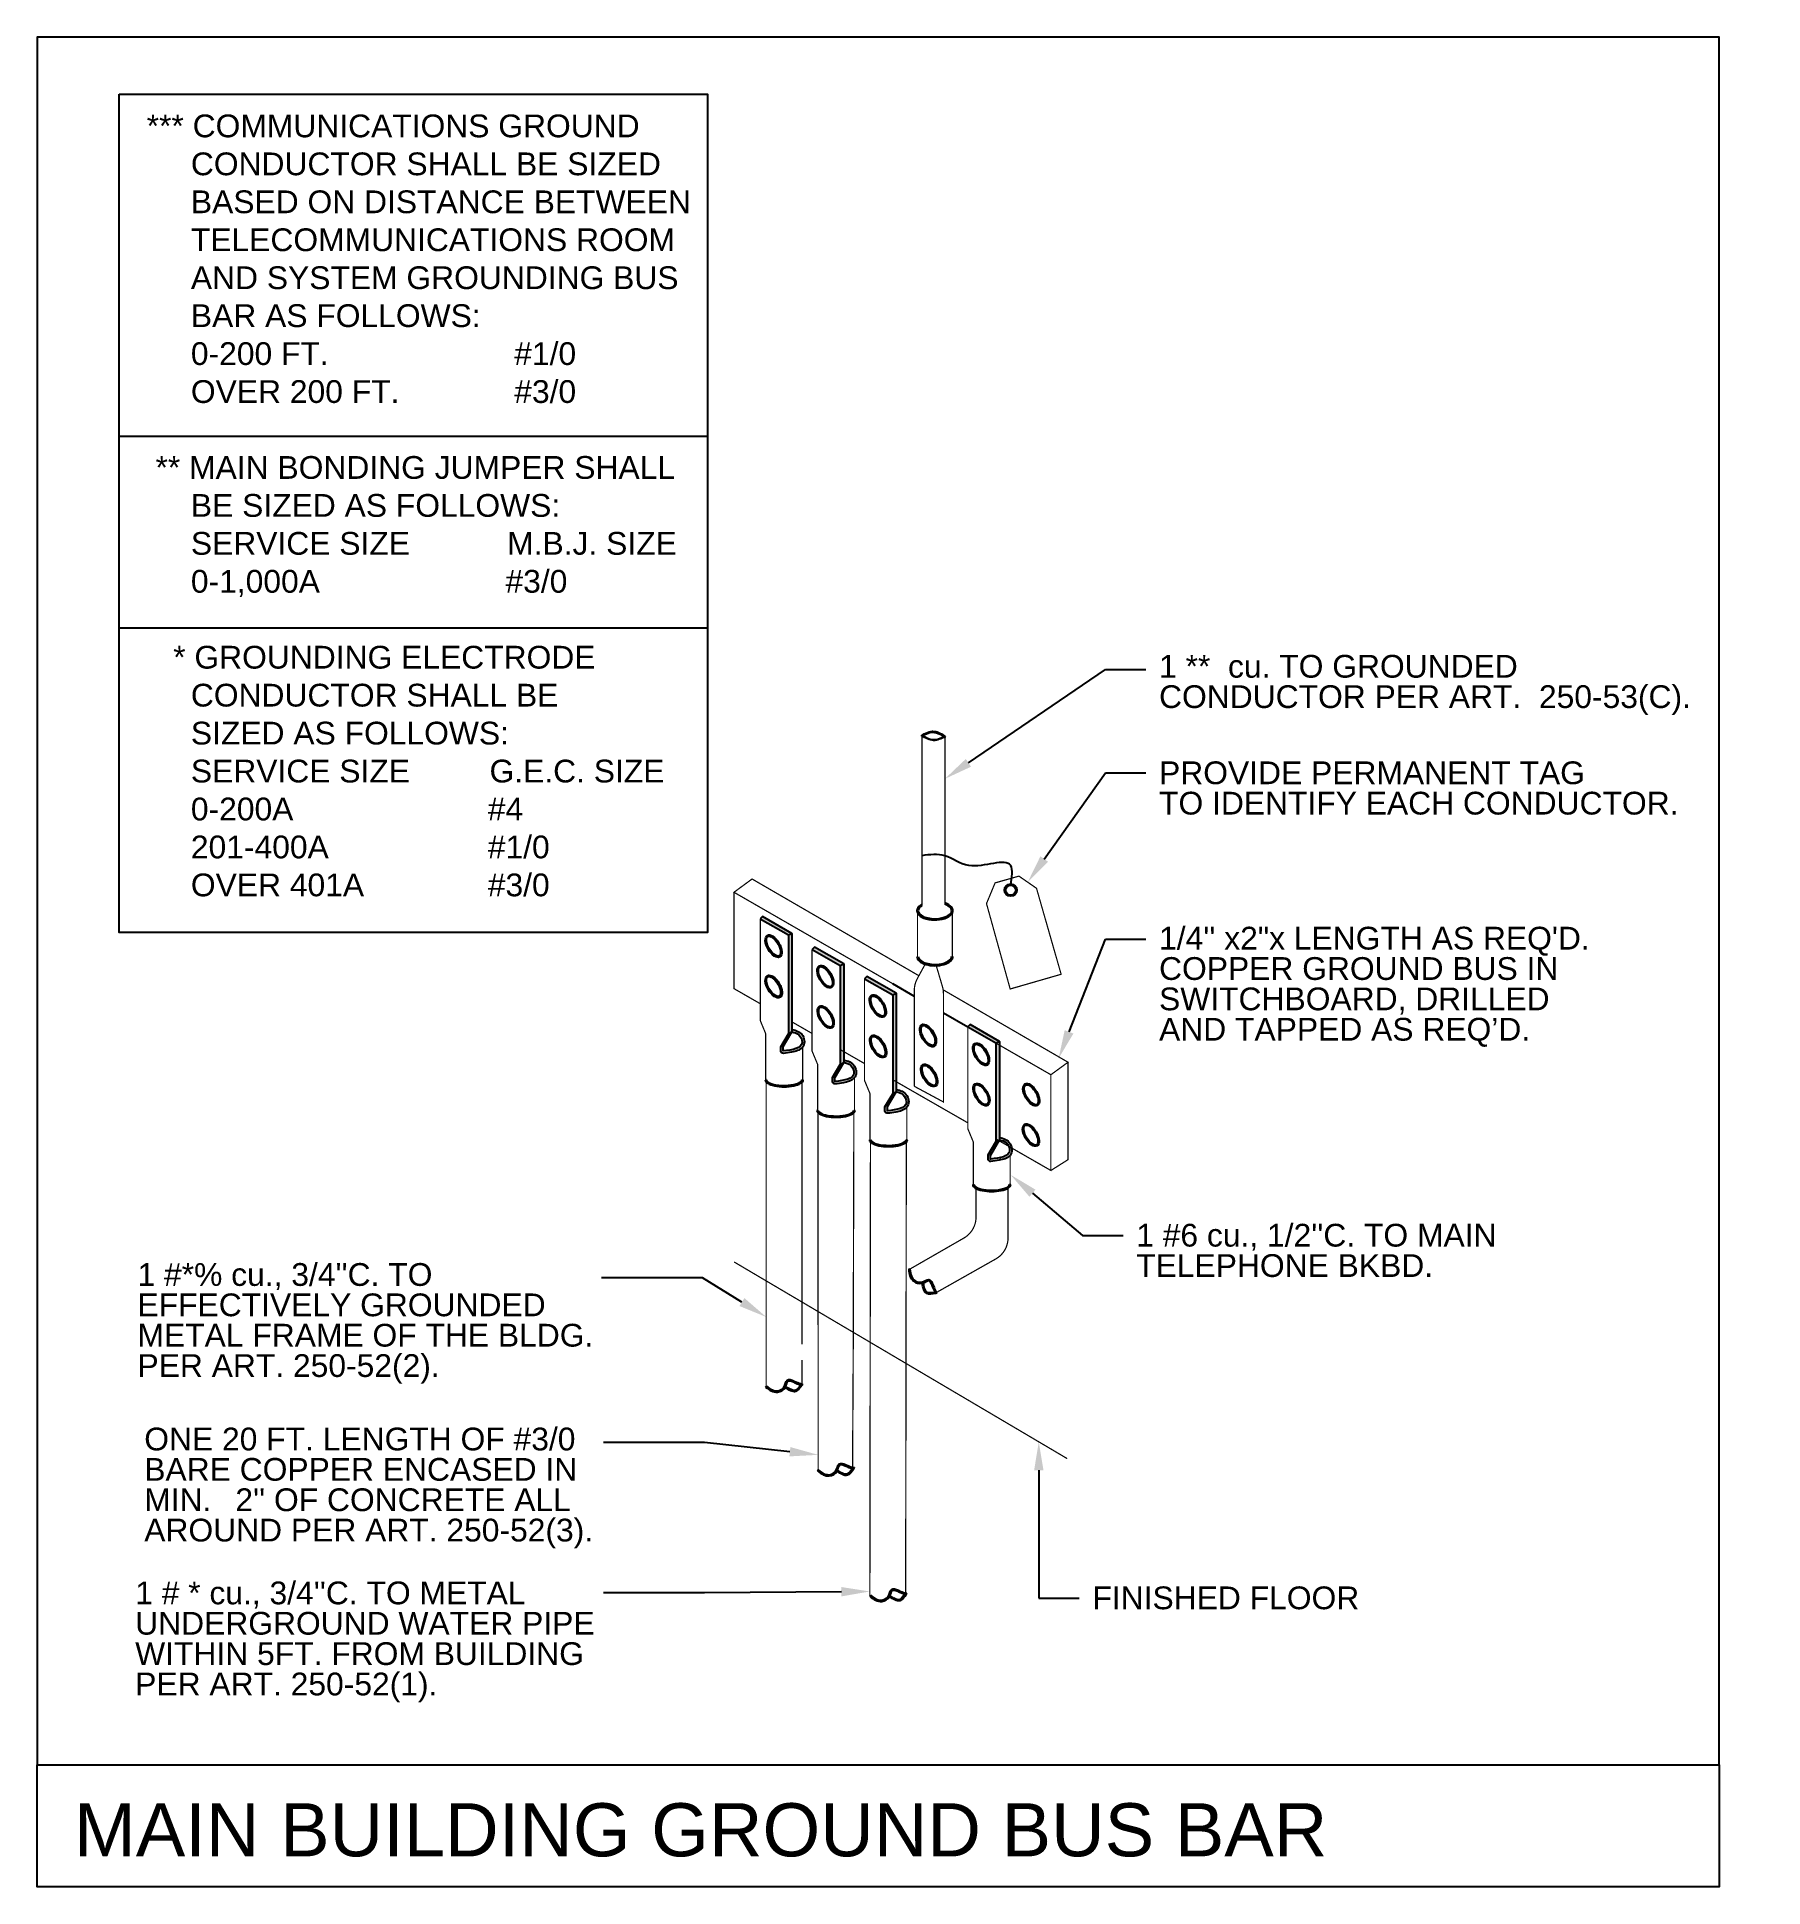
# Model space of a CAD drawing. Header units: inches. Extents: x 0 to 7.11, y 0 to 7.62.
import ezdxf
from ezdxf import colors
from ezdxf.entities.mleader import LeaderData, LeaderLine
from ezdxf.math import Vec2, Vec3

# ---------------------------------------------------------------- set-up
doc = ezdxf.new("R2010")
doc.units = ezdxf.units.IN
doc.header["$MEASUREMENT"] = 0
doc.linetypes.add('Dash', pattern=[0.25, 0.125, -0.125])
doc.linetypes.add('DASHED', pattern=[0.75, 0.5, -0.25])
doc.layers.get('Defpoints').update_dxf_attribs({"color": 8})
for name, color, linetype in [('DIM', 1, 'Continuous'), ('E-SYM', 6, 'Continuous'), ('E-TEXT', 2, 'Continuous')]:
    doc.layers.add(name, color=color, linetype=linetype)
doc.styles.add('GEC', font='arial.ttf')

msp = doc.modelspace()

# ---------------------------------------------------------------- texts
at = {"layer": 'E-TEXT', "style": 'GEC'}
msp.add_text('MAIN BUILDING GROUND BUS BAR', height=0.21875, dxfattribs=at).set_placement((0.1523, 0.1262))
at = {"layer": 'E-TEXT', "insert": (0.4517, 7.2991), "char_height": 0.09375, "attachment_point": 1, "style": 'GEC'}
msp.add_mtext_dynamic_manual_height_columns('*** COMMUNICATIONS GROUND\\P     CONDUCTOR SHALL BE SIZED\\P     BASED ON DISTANCE BETWEEN\\P     TELECOMMUNICATIONS ROOM\\P     AND SYSTEM GROUNDING BUS\\P     BAR AS FOLLOWS:\\P     0-200 FT.                     #1/0\\P     OVER 200 FT.             #3/0\\P\\P ** MAIN BONDING JUMPER SHALL\\P     BE SIZED AS FOLLOWS:\\P     SERVICE SIZE           M.B.J. SIZE\\P     0-1,000A                     #3/0       \\P     \\P   * GROUNDING ELECTRODE\\P     CONDUCTOR SHALL BE\\P     SIZED AS FOLLOWS:\\P     SERVICE SIZE         G.E.C. SIZE\\P     0-200A                      #4\\P     201-400A                  #1/0\\P     OVER 401A              #3/0', width=2.518769, gutter_width=2.9345, heights=[0], dxfattribs=at)

# ---------------------------------------------------------------- hatches: boundary and pattern name
at = {"layer": 'E-SYM'}
h = msp.add_hatch(color=256, dxfattribs=at)
h.dxf.hatch_style = 1
edge = h.paths.add_edge_path()
edge.add_spline(control_points=[(3.6467, 4.7413), (3.6594, 4.7462), (3.6678, 4.7502), (3.6943, 4.7571), (3.7122, 4.7505), (3.736, 4.737)], knot_values=[0.007332, 0.007332, 0.007332, 0.007332, 0.03405, 0.03405, 0.090645, 0.090645, 0.090645, 0.090645], degree=3, periodic=0)
edge.add_spline(control_points=[(3.736, 4.737), (3.7214, 4.7338), (3.7151, 4.7277), (3.6864, 4.7221), (3.6708, 4.7284), (3.6467, 4.7413)], knot_values=[0.106663, 0.106663, 0.106663, 0.106663, 0.133516, 0.133516, 0.192648, 0.192648, 0.192648, 0.192648], degree=3, periodic=0)
edge.add_line((3.6467, 4.7413), (3.6442, 4.7413))
edge.add_line((3.6442, 4.7413), (3.6442, 4.74))
edge.add_spline(control_points=[(3.6442, 4.74), (3.6614, 4.7308), (3.6908, 4.7136), (3.7215, 4.7284), (3.7386, 4.736)], knot_values=[0.101652, 0.101652, 0.101652, 0.101652, 0.150925, 0.197969, 0.197969, 0.197969, 0.197969], degree=3, periodic=0)
edge.add_spline(control_points=[(3.7386, 4.736), (3.7394, 4.7363), (3.7402, 4.7367), (3.741, 4.737)], knot_values=[0.197969, 0.197969, 0.197969, 0.197969, 0.200145, 0.200145, 0.200145, 0.200145], degree=3, periodic=0)
edge.add_spline(control_points=[(3.741, 4.737), (3.726, 4.7477), (3.6917, 4.7692), (3.6565, 4.751), (3.6418, 4.7413)], knot_values=[0, 0, 0, 0, 0.045085, 0.09937, 0.09937, 0.09937, 0.09937], degree=3, periodic=0)
edge.add_line((3.6418, 4.7413), (3.6467, 4.7413))
h = msp.add_hatch(color=256, dxfattribs=at)
h.dxf.hatch_style = 1
h.paths.add_polyline_path([(3.9839, 4.1054, 1), (4.0352, 4.1054, 1)])
h.paths.add_polyline_path([(4.0302, 4.1054, 1), (3.9889, 4.1054, 1)], flags=16)
h = msp.add_hatch(color=256, dxfattribs=at)
h.dxf.hatch_style = 1
edge = h.paths.add_edge_path()
edge.add_spline(control_points=[(3.7386, 4.0469), (3.7605, 4.039), (3.7703, 4.0257), (3.7604, 4.002), (3.7343, 3.9889), (3.6843, 3.9865), (3.6639, 3.9901), (3.6355, 4.0035), (3.6284, 4.0126), (3.6284, 4.0204), (3.6284, 4.0272), (3.6336, 4.0349), (3.6442, 4.0411)], knot_values=[5.566681, 5.566681, 5.566681, 5.566681, 6.734191, 6.734191, 8.003616, 8.003616, 8.834343, 8.834343, 9.665069, 9.665069, 9.665069, 10.381573, 10.381573, 10.381573, 10.381573], degree=3, periodic=0)
edge.add_line((3.6442, 4.0411), (3.6442, 4.0469))
edge.add_ellipse((3.6976, 4.0204), major_axis=(-0.0742, 0), ratio=0.513406, start_angle=316.00735, end_angle=596.4716)
edge.add_line((3.7386, 4.0522), (3.7386, 4.0469))
h = msp.add_hatch(color=256, dxfattribs=at)
h.dxf.hatch_style = 1
h.paths.add_polyline_path([(2.9881, 3.9963), (2.9783, 3.9869), (3.0944, 3.921), (3.1084, 3.9268)])
h.paths.add_polyline_path([(3.1084, 3.9268), (3.0944, 3.921), (3.0944, 3.5132), (3.1084, 3.5214)])
edge = h.paths.add_edge_path()
edge.add_line((3.1084, 3.5214), (3.0944, 3.5132))
edge.add_line((3.0944, 3.5132), (3.0624, 3.4599))
edge.add_spline(control_points=[(3.0624, 3.4599), (3.0624, 3.4599), (3.0624, 3.4598), (3.0624, 3.4541), (3.0624, 3.4484), (3.0624, 3.4427)], knot_values=[0.151303, 0.151303, 0.151303, 0.151303, 0.161303, 0.161303, 1.151303, 1.151303, 1.151303, 1.151303], degree=3, periodic=0)
edge.add_arc((3.0724, 3.4427), 0.01, 180, 277.11963)
edge.add_spline(control_points=[(3.0737, 3.4328), (3.0849, 3.4342), (3.0962, 3.4356), (3.1249, 3.441), (3.1415, 3.4453), (3.1524, 3.4575), (3.1525, 3.4577), (3.1527, 3.4578)], knot_values=[0.083572, 0.083572, 0.083572, 0.083572, 0.108621, 0.108621, 0.150705, 0.150705, 0.151303, 0.151303, 0.151303, 0.151303], degree=3, periodic=0)
edge.add_spline(control_points=[(3.1527, 3.4578), (3.1629, 3.4699), (3.1622, 3.4903), (3.1436, 3.5217), (3.1248, 3.528), (3.1106, 3.5312), (3.1098, 3.5313), (3.1091, 3.5315), (3.1084, 3.5317)], knot_values=[-0.002215, -0.002215, -0.002215, -0.002215, 0.039272, 0.039272, 0.081357, 0.081357, 0.081357, 0.083572, 0.083572, 0.083572, 0.083572], degree=3, periodic=0)
edge.add_line((3.1084, 3.5317), (3.1084, 3.5214))
edge.add_spline(control_points=[(3.1084, 3.5214), (3.11, 3.5211), (3.1116, 3.5207), (3.1131, 3.5203)], knot_values=[0, 0, 0, 0, 0.004728, 0.004728, 0.004728, 0.004728], weights=[1, 1, 1, 1], degree=3, periodic=0)
edge.add_spline(control_points=[(3.1131, 3.5203), (3.1147, 3.5199), (3.1163, 3.5195), (3.1179, 3.5191)], knot_values=[0.004728, 0.004728, 0.004728, 0.004728, 0.009456, 0.009456, 0.009456, 0.009456], weights=[1, 1, 1, 1], degree=3, periodic=0)
edge.add_spline(control_points=[(3.1179, 3.5191), (3.1194, 3.5187), (3.121, 3.5182), (3.1225, 3.5177)], knot_values=[0.009456, 0.009456, 0.009456, 0.009456, 0.014185, 0.014185, 0.014185, 0.014185], weights=[1, 1, 1, 1], degree=3, periodic=0)
edge.add_spline(control_points=[(3.1225, 3.5177), (3.124, 3.5172), (3.1255, 3.5167), (3.1269, 3.516)], knot_values=[0.014185, 0.014185, 0.014185, 0.014185, 0.018913, 0.018913, 0.018913, 0.018913], weights=[1, 1, 1, 1], degree=3, periodic=0)
edge.add_spline(control_points=[(3.1269, 3.516), (3.1276, 3.5157), (3.1284, 3.5154), (3.1291, 3.5151)], knot_values=[0.018913, 0.018913, 0.018913, 0.018913, 0.021277, 0.021277, 0.021277, 0.021277], weights=[1, 1, 1, 1], degree=3, periodic=0)
edge.add_spline(control_points=[(3.1291, 3.5151), (3.1305, 3.5144), (3.1318, 3.5136), (3.1331, 3.5128)], knot_values=[0.021277, 0.021277, 0.021277, 0.021277, 0.026005, 0.026005, 0.026005, 0.026005], weights=[1, 1, 1, 1], degree=3, periodic=0)
edge.add_spline(control_points=[(3.1331, 3.5128), (3.1344, 3.5119), (3.1357, 3.511), (3.1369, 3.5099)], knot_values=[0.026005, 0.026005, 0.026005, 0.026005, 0.030733, 0.030733, 0.030733, 0.030733], weights=[1, 1, 1, 1], degree=3, periodic=0)
edge.add_spline(control_points=[(3.1369, 3.5099), (3.1371, 3.5097), (3.1383, 3.5087), (3.1394, 3.5075), (3.1403, 3.5065)], knot_values=[0.030733, 0.030733, 0.030733, 0.030733, 0.031597, 0.035462, 0.035462, 0.035462, 0.035462], weights=[1, 1, 1, 1, 1], degree=3, periodic=0)
edge.add_spline(control_points=[(3.1403, 3.5065), (3.1414, 3.5052), (3.1424, 3.5039), (3.1433, 3.5025)], knot_values=[0.035462, 0.035462, 0.035462, 0.035462, 0.04019, 0.04019, 0.04019, 0.04019], weights=[1, 1, 1, 1], degree=3, periodic=0)
edge.add_spline(control_points=[(3.1433, 3.5025), (3.1442, 3.5011), (3.1451, 3.4996), (3.1458, 3.4981)], knot_values=[0.04019, 0.04019, 0.04019, 0.04019, 0.044918, 0.044918, 0.044918, 0.044918], weights=[1, 1, 1, 1], degree=3, periodic=0)
edge.add_spline(control_points=[(3.1458, 3.4981), (3.1462, 3.4973), (3.1466, 3.4966), (3.1469, 3.4958)], knot_values=[0.044918, 0.044918, 0.044918, 0.044918, 0.047282, 0.047282, 0.047282, 0.047282], weights=[1, 1, 1, 1], degree=3, periodic=0)
edge.add_spline(control_points=[(3.1469, 3.4958), (3.1473, 3.495), (3.1476, 3.4942), (3.1479, 3.4935)], knot_values=[0.047282, 0.047282, 0.047282, 0.047282, 0.049646, 0.049646, 0.049646, 0.049646], weights=[1, 1, 1, 1], degree=3, periodic=0)
edge.add_spline(control_points=[(3.1479, 3.4935), (3.1482, 3.4927), (3.1484, 3.4919), (3.1487, 3.4911)], knot_values=[0.049646, 0.049646, 0.049646, 0.049646, 0.05201, 0.05201, 0.05201, 0.05201], weights=[1, 1, 1, 1], degree=3, periodic=0)
edge.add_spline(control_points=[(3.1487, 3.4911), (3.1489, 3.4903), (3.1492, 3.4895), (3.1494, 3.4887)], knot_values=[0.05201, 0.05201, 0.05201, 0.05201, 0.054374, 0.054374, 0.054374, 0.054374], weights=[1, 1, 1, 1], degree=3, periodic=0)
edge.add_spline(control_points=[(3.1494, 3.4887), (3.1498, 3.4871), (3.1501, 3.4856), (3.1503, 3.484)], knot_values=[0.054374, 0.054374, 0.054374, 0.054374, 0.059103, 0.059103, 0.059103, 0.059103], weights=[1, 1, 1, 1], degree=3, periodic=0)
edge.add_spline(control_points=[(3.1503, 3.484), (3.1504, 3.4833), (3.1505, 3.4825), (3.1505, 3.4817)], knot_values=[0.059103, 0.059103, 0.059103, 0.059103, 0.061467, 0.061467, 0.061467, 0.061467], weights=[1, 1, 1, 1], degree=3, periodic=0)
edge.add_spline(control_points=[(3.1505, 3.4817), (3.1506, 3.481), (3.1506, 3.4803), (3.1506, 3.4795)], knot_values=[0.061467, 0.061467, 0.061467, 0.061467, 0.063831, 0.063831, 0.063831, 0.063831], weights=[1, 1, 1, 1], degree=3, periodic=0)
edge.add_spline(control_points=[(3.1506, 3.4795), (3.1506, 3.479), (3.1506, 3.4775), (3.1504, 3.4762), (3.1503, 3.4753)], knot_values=[0.063831, 0.063831, 0.063831, 0.063831, 0.065612, 0.068559, 0.068559, 0.068559, 0.068559], weights=[1, 1, 1, 1, 1], degree=3, periodic=0)
edge.add_spline(control_points=[(3.1503, 3.4753), (3.1502, 3.4747), (3.15, 3.474), (3.1499, 3.4734)], knot_values=[0.068559, 0.068559, 0.068559, 0.068559, 0.070923, 0.070923, 0.070923, 0.070923], weights=[1, 1, 1, 1], degree=3, periodic=0)
edge.add_spline(control_points=[(3.1499, 3.4734), (3.1497, 3.4727), (3.1495, 3.4721), (3.1493, 3.4715)], knot_values=[0.070923, 0.070923, 0.070923, 0.070923, 0.073287, 0.073287, 0.073287, 0.073287], weights=[1, 1, 1, 1], degree=3, periodic=0)
edge.add_spline(control_points=[(3.1493, 3.4715), (3.1489, 3.4703), (3.1483, 3.4691), (3.1477, 3.468)], knot_values=[0.073287, 0.073287, 0.073287, 0.073287, 0.078015, 0.078015, 0.078015, 0.078015], weights=[1, 1, 1, 1], degree=3, periodic=0)
edge.add_spline(control_points=[(3.1477, 3.468), (3.1471, 3.4669), (3.1463, 3.4659), (3.1455, 3.4649)], knot_values=[0.078015, 0.078015, 0.078015, 0.078015, 0.082744, 0.082744, 0.082744, 0.082744], weights=[1, 1, 1, 1], degree=3, periodic=0)
edge.add_spline(control_points=[(3.1455, 3.4649), (3.1447, 3.4639), (3.1438, 3.4629), (3.1428, 3.462)], knot_values=[0.082744, 0.082744, 0.082744, 0.082744, 0.087472, 0.087472, 0.087472, 0.087472], weights=[1, 1, 1, 1], degree=3, periodic=0)
edge.add_spline(control_points=[(3.1428, 3.462), (3.1418, 3.4611), (3.1408, 3.4603), (3.1396, 3.4595)], knot_values=[0.087472, 0.087472, 0.087472, 0.087472, 0.0922, 0.0922, 0.0922, 0.0922], weights=[1, 1, 1, 1], degree=3, periodic=0)
edge.add_spline(control_points=[(3.1396, 3.4595), (3.1379, 3.4582), (3.136, 3.4571), (3.1339, 3.4561)], knot_values=[0.0922, 0.0922, 0.0922, 0.0922, 0.099292, 0.099292, 0.099292, 0.099292], weights=[1, 1, 1, 1], degree=3, periodic=0)
edge.add_spline(control_points=[(3.1339, 3.4561), (3.1312, 3.4547), (3.1282, 3.4535), (3.125, 3.4524)], knot_values=[0.099292, 0.099292, 0.099292, 0.099292, 0.108749, 0.108749, 0.108749, 0.108749], weights=[1, 1, 1, 1], degree=3, periodic=0)
edge.add_spline(control_points=[(3.125, 3.4524), (3.1201, 3.4508), (3.1148, 3.4494), (3.1091, 3.4482)], knot_values=[0.108749, 0.108749, 0.108749, 0.108749, 0.122933, 0.122933, 0.122933, 0.122933], weights=[1, 1, 1, 1], degree=3, periodic=0)
edge.add_spline(control_points=[(3.1091, 3.4482), (3.1026, 3.4469), (3.0956, 3.4458), (3.0884, 3.4448)], knot_values=[0.122933, 0.122933, 0.122933, 0.122933, 0.139325, 0.139325, 0.139325, 0.139325], weights=[1, 1, 1, 1], degree=3, periodic=0)
edge.add_spline(control_points=[(3.0884, 3.4448), (3.0868, 3.4446), (3.0852, 3.4444), (3.0836, 3.4442)], knot_values=[0.139325, 0.139325, 0.139325, 0.139325, 0.142972, 0.142972, 0.142972, 0.142972], weights=[1, 1, 1, 1], degree=3, periodic=0)
edge.add_spline(control_points=[(3.0836, 3.4442), (3.0799, 3.4437), (3.0762, 3.4432), (3.0724, 3.4427)], knot_values=[0.142972, 0.142972, 0.142972, 0.142972, 0.151303, 0.151303, 0.151303, 0.151303], weights=[1, 1, 1, 1], degree=3, periodic=0)
edge.add_spline(control_points=[(3.0724, 3.4427), (3.0724, 3.4427), (3.0724, 3.4427), (3.0724, 3.4427), (3.0724, 3.4456), (3.0724, 3.4485), (3.0724, 3.4513)], knot_values=[0.151303, 0.151303, 0.151303, 0.151303, 0.401303, 0.401303, 0.401303, 0.651303, 0.651303, 0.651303, 0.651303], weights=[1, 1, 1, 1, 1, 1, 1], degree=3, periodic=0)
edge.add_spline(control_points=[(3.0724, 3.4513), (3.0724, 3.4542), (3.0724, 3.4571), (3.0724, 3.4599)], knot_values=[0.651303, 0.651303, 0.651303, 0.651303, 1.151303, 1.151303, 1.151303, 1.151303], weights=[1, 1, 1, 1], degree=3, periodic=0)
edge.add_arc((3.2146, 3.4181), 0.1482, 163.33206, 163.60032, ccw=False)
edge.add_line((3.0726, 3.4606), (3.1084, 3.5214))
h = msp.add_hatch(color=256, dxfattribs=at)
h.dxf.hatch_style = 1
edge = h.paths.add_edge_path()
edge.add_ellipse((3.0331, 3.8744), major_axis=(0.0258, -0.0445), ratio=0.499308, start_angle=0, end_angle=360)
edge = h.paths.add_edge_path(flags=16)
edge.add_spline(control_points=[(3.0563, 3.8342), (3.0598, 3.8362), (3.0624, 3.8417), (3.0616, 3.8601), (3.058, 3.872), (3.0415, 3.9019), (3.0236, 3.9157), (3.0069, 3.9158), (3.0029, 3.9094), (3.0056, 3.8814), (3.0142, 3.8624), (3.0375, 3.8356), (3.0509, 3.8311), (3.0563, 3.8342)], knot_values=[0, 0, 0, 0, 0.763782, 0.763782, 1.527565, 1.527565, 2.85924, 2.85924, 3.971461, 3.971461, 5.083681, 5.083681, 6.283185, 6.283185, 6.283185, 6.283185], degree=3, periodic=0)
h = msp.add_hatch(color=256, dxfattribs=at)
h.dxf.hatch_style = 1
h.paths.add_polyline_path([(3.2016, 3.8705), (3.1917, 3.8611), (3.3078, 3.7952), (3.3218, 3.801)])
h.paths.add_polyline_path([(3.3218, 3.801), (3.3078, 3.7952), (3.3078, 3.3874), (3.3218, 3.3956)])
edge = h.paths.add_edge_path()
edge.add_line((3.3218, 3.3956), (3.3078, 3.3874))
edge.add_line((3.3078, 3.3874), (3.2759, 3.3341))
edge.add_spline(control_points=[(3.2759, 3.3341), (3.2759, 3.3341), (3.2759, 3.334), (3.2759, 3.3283), (3.2759, 3.3226), (3.2759, 3.3169)], knot_values=[0.151303, 0.151303, 0.151303, 0.151303, 0.161303, 0.161303, 1.151303, 1.151303, 1.151303, 1.151303], degree=3, periodic=0)
edge.add_arc((3.2859, 3.3169), 0.01, 180, 277.11963)
edge.add_spline(control_points=[(3.2871, 3.307), (3.2983, 3.3084), (3.3097, 3.3098), (3.3384, 3.3152), (3.3549, 3.3196), (3.3658, 3.3317), (3.366, 3.3319), (3.3661, 3.332)], knot_values=[0.083572, 0.083572, 0.083572, 0.083572, 0.108621, 0.108621, 0.150705, 0.150705, 0.151303, 0.151303, 0.151303, 0.151303], degree=3, periodic=0)
edge.add_spline(control_points=[(3.3661, 3.332), (3.3764, 3.3441), (3.3757, 3.3645), (3.357, 3.3959), (3.3382, 3.4022), (3.324, 3.4054), (3.3233, 3.4056), (3.3225, 3.4057), (3.3218, 3.4059)], knot_values=[-0.002215, -0.002215, -0.002215, -0.002215, 0.039272, 0.039272, 0.081357, 0.081357, 0.081357, 0.083572, 0.083572, 0.083572, 0.083572], degree=3, periodic=0)
edge.add_line((3.3218, 3.4059), (3.3218, 3.3956))
edge.add_spline(control_points=[(3.3218, 3.3956), (3.3234, 3.3953), (3.325, 3.3949), (3.3266, 3.3945)], knot_values=[0, 0, 0, 0, 0.004728, 0.004728, 0.004728, 0.004728], weights=[1, 1, 1, 1], degree=3, periodic=0)
edge.add_spline(control_points=[(3.3266, 3.3945), (3.3282, 3.3942), (3.3298, 3.3938), (3.3313, 3.3933)], knot_values=[0.004728, 0.004728, 0.004728, 0.004728, 0.009456, 0.009456, 0.009456, 0.009456], weights=[1, 1, 1, 1], degree=3, periodic=0)
edge.add_spline(control_points=[(3.3313, 3.3933), (3.3329, 3.3929), (3.3344, 3.3924), (3.3359, 3.3919)], knot_values=[0.009456, 0.009456, 0.009456, 0.009456, 0.014185, 0.014185, 0.014185, 0.014185], weights=[1, 1, 1, 1], degree=3, periodic=0)
edge.add_spline(control_points=[(3.3359, 3.3919), (3.3374, 3.3914), (3.3389, 3.3909), (3.3404, 3.3903)], knot_values=[0.014185, 0.014185, 0.014185, 0.014185, 0.018913, 0.018913, 0.018913, 0.018913], weights=[1, 1, 1, 1], degree=3, periodic=0)
edge.add_spline(control_points=[(3.3404, 3.3903), (3.3411, 3.3899), (3.3418, 3.3896), (3.3425, 3.3893)], knot_values=[0.018913, 0.018913, 0.018913, 0.018913, 0.021277, 0.021277, 0.021277, 0.021277], weights=[1, 1, 1, 1], degree=3, periodic=0)
edge.add_spline(control_points=[(3.3425, 3.3893), (3.3439, 3.3886), (3.3453, 3.3878), (3.3466, 3.387)], knot_values=[0.021277, 0.021277, 0.021277, 0.021277, 0.026005, 0.026005, 0.026005, 0.026005], weights=[1, 1, 1, 1], degree=3, periodic=0)
edge.add_spline(control_points=[(3.3466, 3.387), (3.3479, 3.3861), (3.3492, 3.3852), (3.3503, 3.3841)], knot_values=[0.026005, 0.026005, 0.026005, 0.026005, 0.030733, 0.030733, 0.030733, 0.030733], weights=[1, 1, 1, 1], degree=3, periodic=0)
edge.add_spline(control_points=[(3.3503, 3.3841), (3.3506, 3.3839), (3.3518, 3.3829), (3.3529, 3.3817), (3.3537, 3.3807)], knot_values=[0.030733, 0.030733, 0.030733, 0.030733, 0.031597, 0.035462, 0.035462, 0.035462, 0.035462], weights=[1, 1, 1, 1, 1], degree=3, periodic=0)
edge.add_spline(control_points=[(3.3537, 3.3807), (3.3548, 3.3794), (3.3558, 3.3781), (3.3567, 3.3767)], knot_values=[0.035462, 0.035462, 0.035462, 0.035462, 0.04019, 0.04019, 0.04019, 0.04019], weights=[1, 1, 1, 1], degree=3, periodic=0)
edge.add_spline(control_points=[(3.3567, 3.3767), (3.3577, 3.3753), (3.3585, 3.3738), (3.3593, 3.3723)], knot_values=[0.04019, 0.04019, 0.04019, 0.04019, 0.044918, 0.044918, 0.044918, 0.044918], weights=[1, 1, 1, 1], degree=3, periodic=0)
edge.add_spline(control_points=[(3.3593, 3.3723), (3.3597, 3.3715), (3.36, 3.3708), (3.3604, 3.37)], knot_values=[0.044918, 0.044918, 0.044918, 0.044918, 0.047282, 0.047282, 0.047282, 0.047282], weights=[1, 1, 1, 1], degree=3, periodic=0)
edge.add_spline(control_points=[(3.3604, 3.37), (3.3607, 3.3692), (3.361, 3.3685), (3.3613, 3.3677)], knot_values=[0.047282, 0.047282, 0.047282, 0.047282, 0.049646, 0.049646, 0.049646, 0.049646], weights=[1, 1, 1, 1], degree=3, periodic=0)
edge.add_spline(control_points=[(3.3613, 3.3677), (3.3616, 3.3669), (3.3619, 3.3661), (3.3621, 3.3653)], knot_values=[0.049646, 0.049646, 0.049646, 0.049646, 0.05201, 0.05201, 0.05201, 0.05201], weights=[1, 1, 1, 1], degree=3, periodic=0)
edge.add_spline(control_points=[(3.3621, 3.3653), (3.3624, 3.3645), (3.3626, 3.3637), (3.3628, 3.3629)], knot_values=[0.05201, 0.05201, 0.05201, 0.05201, 0.054374, 0.054374, 0.054374, 0.054374], weights=[1, 1, 1, 1], degree=3, periodic=0)
edge.add_spline(control_points=[(3.3628, 3.3629), (3.3632, 3.3614), (3.3635, 3.3598), (3.3637, 3.3582)], knot_values=[0.054374, 0.054374, 0.054374, 0.054374, 0.059103, 0.059103, 0.059103, 0.059103], weights=[1, 1, 1, 1], degree=3, periodic=0)
edge.add_spline(control_points=[(3.3637, 3.3582), (3.3639, 3.3575), (3.3639, 3.3567), (3.364, 3.356)], knot_values=[0.059103, 0.059103, 0.059103, 0.059103, 0.061467, 0.061467, 0.061467, 0.061467], weights=[1, 1, 1, 1], degree=3, periodic=0)
edge.add_spline(control_points=[(3.364, 3.356), (3.364, 3.3552), (3.3641, 3.3545), (3.3641, 3.3537)], knot_values=[0.061467, 0.061467, 0.061467, 0.061467, 0.063831, 0.063831, 0.063831, 0.063831], weights=[1, 1, 1, 1], degree=3, periodic=0)
edge.add_spline(control_points=[(3.3641, 3.3537), (3.3641, 3.3532), (3.364, 3.3517), (3.3639, 3.3504), (3.3637, 3.3495)], knot_values=[0.063831, 0.063831, 0.063831, 0.063831, 0.065612, 0.068559, 0.068559, 0.068559, 0.068559], weights=[1, 1, 1, 1, 1], degree=3, periodic=0)
edge.add_spline(control_points=[(3.3637, 3.3495), (3.3636, 3.3489), (3.3635, 3.3482), (3.3633, 3.3476)], knot_values=[0.068559, 0.068559, 0.068559, 0.068559, 0.070923, 0.070923, 0.070923, 0.070923], weights=[1, 1, 1, 1], degree=3, periodic=0)
edge.add_spline(control_points=[(3.3633, 3.3476), (3.3632, 3.3469), (3.363, 3.3463), (3.3627, 3.3457)], knot_values=[0.070923, 0.070923, 0.070923, 0.070923, 0.073287, 0.073287, 0.073287, 0.073287], weights=[1, 1, 1, 1], degree=3, periodic=0)
edge.add_spline(control_points=[(3.3627, 3.3457), (3.3623, 3.3445), (3.3618, 3.3433), (3.3611, 3.3422)], knot_values=[0.073287, 0.073287, 0.073287, 0.073287, 0.078015, 0.078015, 0.078015, 0.078015], weights=[1, 1, 1, 1], degree=3, periodic=0)
edge.add_spline(control_points=[(3.3611, 3.3422), (3.3605, 3.3411), (3.3598, 3.3401), (3.359, 3.3391)], knot_values=[0.078015, 0.078015, 0.078015, 0.078015, 0.082744, 0.082744, 0.082744, 0.082744], weights=[1, 1, 1, 1], degree=3, periodic=0)
edge.add_spline(control_points=[(3.359, 3.3391), (3.3582, 3.3381), (3.3573, 3.3371), (3.3563, 3.3362)], knot_values=[0.082744, 0.082744, 0.082744, 0.082744, 0.087472, 0.087472, 0.087472, 0.087472], weights=[1, 1, 1, 1], degree=3, periodic=0)
edge.add_spline(control_points=[(3.3563, 3.3362), (3.3553, 3.3353), (3.3542, 3.3345), (3.3531, 3.3337)], knot_values=[0.087472, 0.087472, 0.087472, 0.087472, 0.0922, 0.0922, 0.0922, 0.0922], weights=[1, 1, 1, 1], degree=3, periodic=0)
edge.add_spline(control_points=[(3.3531, 3.3337), (3.3513, 3.3325), (3.3494, 3.3313), (3.3474, 3.3303)], knot_values=[0.0922, 0.0922, 0.0922, 0.0922, 0.099292, 0.099292, 0.099292, 0.099292], weights=[1, 1, 1, 1], degree=3, periodic=0)
edge.add_spline(control_points=[(3.3474, 3.3303), (3.3447, 3.3289), (3.3417, 3.3277), (3.3384, 3.3266)], knot_values=[0.099292, 0.099292, 0.099292, 0.099292, 0.108749, 0.108749, 0.108749, 0.108749], weights=[1, 1, 1, 1], degree=3, periodic=0)
edge.add_spline(control_points=[(3.3384, 3.3266), (3.3336, 3.325), (3.3283, 3.3236), (3.3226, 3.3225)], knot_values=[0.108749, 0.108749, 0.108749, 0.108749, 0.122933, 0.122933, 0.122933, 0.122933], weights=[1, 1, 1, 1], degree=3, periodic=0)
edge.add_spline(control_points=[(3.3226, 3.3225), (3.316, 3.3211), (3.309, 3.32), (3.3018, 3.319)], knot_values=[0.122933, 0.122933, 0.122933, 0.122933, 0.139325, 0.139325, 0.139325, 0.139325], weights=[1, 1, 1, 1], degree=3, periodic=0)
edge.add_spline(control_points=[(3.3018, 3.319), (3.3002, 3.3188), (3.2986, 3.3186), (3.297, 3.3184)], knot_values=[0.139325, 0.139325, 0.139325, 0.139325, 0.142972, 0.142972, 0.142972, 0.142972], weights=[1, 1, 1, 1], degree=3, periodic=0)
edge.add_spline(control_points=[(3.297, 3.3184), (3.2933, 3.3179), (3.2896, 3.3174), (3.2859, 3.3169)], knot_values=[0.142972, 0.142972, 0.142972, 0.142972, 0.151303, 0.151303, 0.151303, 0.151303], weights=[1, 1, 1, 1], degree=3, periodic=0)
edge.add_spline(control_points=[(3.2859, 3.3169), (3.2859, 3.3169), (3.2859, 3.3169), (3.2859, 3.3169), (3.2859, 3.3198), (3.2859, 3.3227), (3.2859, 3.3255)], knot_values=[0.151303, 0.151303, 0.151303, 0.151303, 0.401303, 0.401303, 0.401303, 0.651303, 0.651303, 0.651303, 0.651303], weights=[1, 1, 1, 1, 1, 1, 1], degree=3, periodic=0)
edge.add_spline(control_points=[(3.2859, 3.3255), (3.2859, 3.3284), (3.2859, 3.3313), (3.2859, 3.3341)], knot_values=[0.651303, 0.651303, 0.651303, 0.651303, 1.151303, 1.151303, 1.151303, 1.151303], weights=[1, 1, 1, 1], degree=3, periodic=0)
edge.add_arc((3.4281, 3.2923), 0.1482, 163.33206, 163.60032, ccw=False)
edge.add_line((3.2861, 3.3348), (3.3218, 3.3956))
h = msp.add_hatch(color=256, dxfattribs=at)
h.dxf.hatch_style = 1
h.paths.add_polyline_path([(3.7386, 3.8639), (3.7463, 3.8608), (3.7432, 3.8622)])
h.paths.add_polyline_path([(3.7656, 3.8473), (3.7687, 3.8429), (3.7685, 3.8433), (3.7667, 3.846)])
h.paths.add_polyline_path([(3.7607, 3.8521), (3.765, 3.848), (3.7644, 3.8487), (3.7617, 3.8513)])
h.paths.add_polyline_path([(3.769, 3.8423), (3.771, 3.8375), (3.771, 3.8376), (3.77, 3.8404)])
h.paths.add_polyline_path([(3.7545, 3.8565), (3.7599, 3.8528), (3.7587, 3.8537), (3.7553, 3.8561)])
h.paths.add_polyline_path([(3.7711, 3.8373), (3.7718, 3.8324), (3.7716, 3.8347)])
h.paths.add_polyline_path([(3.7471, 3.8605), (3.7536, 3.8571), (3.7516, 3.8582), (3.7475, 3.8603)])
h.paths.add_polyline_path([(3.7718, 3.8321), (3.7667, 3.8321), (3.7667, 3.8323), (3.7667, 3.8317), (3.7667, 3.8311), (3.7667, 3.8306), (3.7666, 3.83), (3.7665, 3.8294), (3.7664, 3.8289), (3.7663, 3.8283), (3.7661, 3.8278), (3.766, 3.8272), (3.7658, 3.8267), (3.7656, 3.8261), (3.7653, 3.8256), (3.765, 3.825), (3.7648, 3.8244), (3.7644, 3.8239), (3.7641, 3.8233), (3.7637, 3.8228), (3.7633, 3.8222), (3.7629, 3.8217), (3.7624, 3.8211), (3.762, 3.8206), (3.7615, 3.82), (3.7609, 3.8195), (3.7604, 3.819), (3.7598, 3.8184), (3.7592, 3.8179), (3.7586, 3.8173), (3.758, 3.8168), (3.7573, 3.8163), (3.7566, 3.8158), (3.7559, 3.8152), (3.7552, 3.8147), (3.7545, 3.8142), (3.7537, 3.8137), (3.7529, 3.8132), (3.7521, 3.8127), (3.7513, 3.8122), (3.7504, 3.8117), (3.7496, 3.8112), (3.7487, 3.8107), (3.7478, 3.8102), (3.7469, 3.8098), (3.7459, 3.8093), (3.745, 3.8089), (3.744, 3.8084), (3.743, 3.808), (3.742, 3.8075), (3.741, 3.8071), (3.74, 3.8067), (3.7389, 3.8063), (3.7379, 3.8059), (3.7368, 3.8055), (3.7357, 3.8051), (3.7346, 3.8048), (3.7335, 3.8044), (3.7324, 3.804), (3.7312, 3.8037), (3.7301, 3.8034), (3.7289, 3.803), (3.7277, 3.8027), (3.7265, 3.8024), (3.7253, 3.8021), (3.7241, 3.8019), (3.7229, 3.8016), (3.7217, 3.8013), (3.7204, 3.8011), (3.7192, 3.8009), (3.7179, 3.8006), (3.7166, 3.8004), (3.7153, 3.8002), (3.7141, 3.8001), (3.7128, 3.7999), (3.7115, 3.7997), (3.7101, 3.7996), (3.7088, 3.7995), (3.7075, 3.7994), (3.7062, 3.7993), (3.7048, 3.7992), (3.7035, 3.7991), (3.7022, 3.7991), (3.7008, 3.7991), (3.6995, 3.799), (3.6981, 3.799), (3.6968, 3.799), (3.6954, 3.799), (3.6941, 3.7991), (3.6927, 3.7991), (3.6914, 3.7992), (3.6901, 3.7992), (3.6887, 3.7993), (3.6874, 3.7994), (3.6861, 3.7995), (3.6847, 3.7997), (3.6834, 3.7998), (3.6821, 3.7999), (3.6808, 3.8001), (3.6795, 3.8003), (3.6782, 3.8004), (3.6769, 3.8006), (3.6756, 3.8008), (3.6744, 3.8011), (3.6731, 3.8013), (3.6718, 3.8015), (3.6706, 3.8018), (3.6694, 3.8021), (3.6681, 3.8023), (3.6669, 3.8026), (3.6657, 3.8029), (3.6645, 3.8032), (3.6634, 3.8035), (3.6622, 3.8039), (3.661, 3.8042), (3.6599, 3.8046), (3.6588, 3.8049), (3.6577, 3.8053), (3.6566, 3.8057), (3.6555, 3.8061), (3.6545, 3.8065), (3.6534, 3.8069), (3.6524, 3.8073), (3.6514, 3.8077), (3.6504, 3.8082), (3.6494, 3.8086), (3.6485, 3.8091), (3.6476, 3.8095), (3.6466, 3.81), (3.6458, 3.8105), (3.6449, 3.811), (3.6441, 3.8115), (3.6432, 3.812), (3.6425, 3.8125), (3.6417, 3.813), (3.6409, 3.8135), (3.6402, 3.814), (3.6395, 3.8145), (3.6388, 3.8151), (3.6381, 3.8156), (3.6375, 3.8161), (3.6369, 3.8167), (3.6363, 3.8172), (3.6357, 3.8178), (3.6352, 3.8183), (3.6346, 3.8189), (3.6341, 3.8194), (3.6336, 3.82), (3.6332, 3.8205), (3.6327, 3.8211), (3.6323, 3.8216), (3.6319, 3.8222), (3.6315, 3.8228), (3.6311, 3.8233), (3.6308, 3.8239), (3.6305, 3.8244), (3.6302, 3.825), (3.6299, 3.8256), (3.6297, 3.8261), (3.6295, 3.8267), (3.6293, 3.8272), (3.6291, 3.8278), (3.6289, 3.8283), (3.6288, 3.8289), (3.6287, 3.8295), (3.6286, 3.83), (3.6285, 3.8305), (3.6284, 3.8311), (3.6284, 3.8316), (3.6284, 3.8322), (3.6284, 3.8321), (3.6234, 3.8321), (3.6236, 3.8293), (3.6242, 3.8264), (3.6253, 3.8236), (3.6268, 3.8207), (3.6287, 3.818), (3.631, 3.8153), (3.6337, 3.8128), (3.6367, 3.8103), (3.6401, 3.808), (3.6439, 3.8058), (3.648, 3.8038), (3.6523, 3.8019), (3.657, 3.8002), (3.6618, 3.7987), (3.6669, 3.7974), (3.6721, 3.7963), (3.6776, 3.7954), (3.6831, 3.7947), (3.6887, 3.7943), (3.6943, 3.794), (3.7, 3.794), (3.7057, 3.7942), (3.7113, 3.7947), (3.7168, 3.7953), (3.7222, 3.7962), (3.7275, 3.7972), (3.7326, 3.7985), (3.7375, 3.8), (3.7422, 3.8016), (3.7466, 3.8035), (3.7507, 3.8055), (3.7545, 3.8077), (3.758, 3.81), (3.7611, 3.8124), (3.7638, 3.8149), (3.7662, 3.8176), (3.7682, 3.8203), (3.7697, 3.8231), (3.7708, 3.826), (3.7715, 3.8289), (3.7718, 3.8318)])
h = msp.add_hatch(color=256, dxfattribs=at)
h.dxf.hatch_style = 1
edge = h.paths.add_edge_path()
edge.add_ellipse((3.0331, 3.7082), major_axis=(0.0258, -0.0445), ratio=0.499308, start_angle=0, end_angle=360)
edge = h.paths.add_edge_path(flags=16)
edge.add_spline(control_points=[(3.0563, 3.668), (3.0598, 3.67), (3.0624, 3.6756), (3.0616, 3.6939), (3.058, 3.7058), (3.0415, 3.7357), (3.0236, 3.7495), (3.0069, 3.7496), (3.0029, 3.7433), (3.0056, 3.7153), (3.0142, 3.6962), (3.0375, 3.6695), (3.0509, 3.6649), (3.0563, 3.668)], knot_values=[0, 0, 0, 0, 0.763782, 0.763782, 1.527565, 1.527565, 2.85924, 2.85924, 3.971461, 3.971461, 5.083681, 5.083681, 6.283185, 6.283185, 6.283185, 6.283185], degree=3, periodic=0)
h = msp.add_hatch(color=256, dxfattribs=at)
h.dxf.hatch_style = 1
edge = h.paths.add_edge_path()
edge.add_ellipse((3.2465, 3.7486), major_axis=(0.0258, -0.0445), ratio=0.499308, start_angle=0, end_angle=360)
edge = h.paths.add_edge_path(flags=16)
edge.add_spline(control_points=[(3.2698, 3.7084), (3.2732, 3.7104), (3.2759, 3.716), (3.2751, 3.7343), (3.2714, 3.7462), (3.255, 3.7761), (3.237, 3.7899), (3.2204, 3.79), (3.2163, 3.7837), (3.219, 3.7557), (3.2277, 3.7366), (3.251, 3.7099), (3.2643, 3.7053), (3.2698, 3.7084)], knot_values=[0, 0, 0, 0, 0.763782, 0.763782, 1.527565, 1.527565, 2.85924, 2.85924, 3.971461, 3.971461, 5.083681, 5.083681, 6.283185, 6.283185, 6.283185, 6.283185], degree=3, periodic=0)
h = msp.add_hatch(color=256, dxfattribs=at)
h.dxf.hatch_style = 1
h.paths.add_polyline_path([(3.4175, 3.7496), (3.4076, 3.7403), (3.5237, 3.6744), (3.5377, 3.6802)])
h.paths.add_polyline_path([(3.5377, 3.6802), (3.5237, 3.6744), (3.5237, 3.2665), (3.5377, 3.2748)])
edge = h.paths.add_edge_path()
edge.add_line((3.5377, 3.2748), (3.5237, 3.2665))
edge.add_line((3.5237, 3.2665), (3.4918, 3.2133))
edge.add_spline(control_points=[(3.4918, 3.2133), (3.4918, 3.2132), (3.4918, 3.2132), (3.4918, 3.2075), (3.4918, 3.2018), (3.4918, 3.1961)], knot_values=[0.151303, 0.151303, 0.151303, 0.151303, 0.161303, 0.161303, 1.151303, 1.151303, 1.151303, 1.151303], degree=3, periodic=0)
edge.add_arc((3.5018, 3.1961), 0.01, 180, 277.11963)
edge.add_spline(control_points=[(3.503, 3.1862), (3.5142, 3.1876), (3.5256, 3.189), (3.5543, 3.1944), (3.5709, 3.1987), (3.5817, 3.2109), (3.5819, 3.211), (3.582, 3.2112)], knot_values=[0.083572, 0.083572, 0.083572, 0.083572, 0.108621, 0.108621, 0.150705, 0.150705, 0.151303, 0.151303, 0.151303, 0.151303], degree=3, periodic=0)
edge.add_spline(control_points=[(3.582, 3.2112), (3.5923, 3.2232), (3.5916, 3.2436), (3.5729, 3.275), (3.5541, 3.2813), (3.5399, 3.2846), (3.5392, 3.2847), (3.5384, 3.2849), (3.5377, 3.285)], knot_values=[-0.002215, -0.002215, -0.002215, -0.002215, 0.039272, 0.039272, 0.081357, 0.081357, 0.081357, 0.083572, 0.083572, 0.083572, 0.083572], degree=3, periodic=0)
edge.add_line((3.5377, 3.285), (3.5377, 3.2748))
edge.add_spline(control_points=[(3.5377, 3.2748), (3.5393, 3.2744), (3.5409, 3.2741), (3.5425, 3.2737)], knot_values=[0, 0, 0, 0, 0.004728, 0.004728, 0.004728, 0.004728], weights=[1, 1, 1, 1], degree=3, periodic=0)
edge.add_spline(control_points=[(3.5425, 3.2737), (3.5441, 3.2733), (3.5457, 3.2729), (3.5472, 3.2725)], knot_values=[0.004728, 0.004728, 0.004728, 0.004728, 0.009456, 0.009456, 0.009456, 0.009456], weights=[1, 1, 1, 1], degree=3, periodic=0)
edge.add_spline(control_points=[(3.5472, 3.2725), (3.5488, 3.2721), (3.5503, 3.2716), (3.5518, 3.2711)], knot_values=[0.009456, 0.009456, 0.009456, 0.009456, 0.014185, 0.014185, 0.014185, 0.014185], weights=[1, 1, 1, 1], degree=3, periodic=0)
edge.add_spline(control_points=[(3.5518, 3.2711), (3.5534, 3.2706), (3.5548, 3.27), (3.5563, 3.2694)], knot_values=[0.014185, 0.014185, 0.014185, 0.014185, 0.018913, 0.018913, 0.018913, 0.018913], weights=[1, 1, 1, 1], degree=3, periodic=0)
edge.add_spline(control_points=[(3.5563, 3.2694), (3.557, 3.2691), (3.5577, 3.2688), (3.5584, 3.2684)], knot_values=[0.018913, 0.018913, 0.018913, 0.018913, 0.021277, 0.021277, 0.021277, 0.021277], weights=[1, 1, 1, 1], degree=3, periodic=0)
edge.add_spline(control_points=[(3.5584, 3.2684), (3.5598, 3.2677), (3.5612, 3.267), (3.5625, 3.2661)], knot_values=[0.021277, 0.021277, 0.021277, 0.021277, 0.026005, 0.026005, 0.026005, 0.026005], weights=[1, 1, 1, 1], degree=3, periodic=0)
edge.add_spline(control_points=[(3.5625, 3.2661), (3.5638, 3.2653), (3.5651, 3.2643), (3.5663, 3.2633)], knot_values=[0.026005, 0.026005, 0.026005, 0.026005, 0.030733, 0.030733, 0.030733, 0.030733], weights=[1, 1, 1, 1], degree=3, periodic=0)
edge.add_spline(control_points=[(3.5663, 3.2633), (3.5665, 3.2631), (3.5677, 3.262), (3.5688, 3.2609), (3.5697, 3.2598)], knot_values=[0.030733, 0.030733, 0.030733, 0.030733, 0.031597, 0.035462, 0.035462, 0.035462, 0.035462], weights=[1, 1, 1, 1, 1], degree=3, periodic=0)
edge.add_spline(control_points=[(3.5697, 3.2598), (3.5707, 3.2586), (3.5717, 3.2572), (3.5727, 3.2558)], knot_values=[0.035462, 0.035462, 0.035462, 0.035462, 0.04019, 0.04019, 0.04019, 0.04019], weights=[1, 1, 1, 1], degree=3, periodic=0)
edge.add_spline(control_points=[(3.5727, 3.2558), (3.5736, 3.2544), (3.5744, 3.253), (3.5752, 3.2515)], knot_values=[0.04019, 0.04019, 0.04019, 0.04019, 0.044918, 0.044918, 0.044918, 0.044918], weights=[1, 1, 1, 1], degree=3, periodic=0)
edge.add_spline(control_points=[(3.5752, 3.2515), (3.5756, 3.2507), (3.5759, 3.2499), (3.5763, 3.2492)], knot_values=[0.044918, 0.044918, 0.044918, 0.044918, 0.047282, 0.047282, 0.047282, 0.047282], weights=[1, 1, 1, 1], degree=3, periodic=0)
edge.add_spline(control_points=[(3.5763, 3.2492), (3.5766, 3.2484), (3.5769, 3.2476), (3.5772, 3.2468)], knot_values=[0.047282, 0.047282, 0.047282, 0.047282, 0.049646, 0.049646, 0.049646, 0.049646], weights=[1, 1, 1, 1], degree=3, periodic=0)
edge.add_spline(control_points=[(3.5772, 3.2468), (3.5775, 3.2461), (3.5778, 3.2453), (3.578, 3.2445)], knot_values=[0.049646, 0.049646, 0.049646, 0.049646, 0.05201, 0.05201, 0.05201, 0.05201], weights=[1, 1, 1, 1], degree=3, periodic=0)
edge.add_spline(control_points=[(3.578, 3.2445), (3.5783, 3.2437), (3.5785, 3.2429), (3.5787, 3.2421)], knot_values=[0.05201, 0.05201, 0.05201, 0.05201, 0.054374, 0.054374, 0.054374, 0.054374], weights=[1, 1, 1, 1], degree=3, periodic=0)
edge.add_spline(control_points=[(3.5787, 3.2421), (3.5791, 3.2405), (3.5795, 3.239), (3.5797, 3.2374)], knot_values=[0.054374, 0.054374, 0.054374, 0.054374, 0.059103, 0.059103, 0.059103, 0.059103], weights=[1, 1, 1, 1], degree=3, periodic=0)
edge.add_spline(control_points=[(3.5797, 3.2374), (3.5798, 3.2366), (3.5798, 3.2359), (3.5799, 3.2351)], knot_values=[0.059103, 0.059103, 0.059103, 0.059103, 0.061467, 0.061467, 0.061467, 0.061467], weights=[1, 1, 1, 1], degree=3, periodic=0)
edge.add_spline(control_points=[(3.5799, 3.2351), (3.58, 3.2344), (3.58, 3.2336), (3.58, 3.2329)], knot_values=[0.061467, 0.061467, 0.061467, 0.061467, 0.063831, 0.063831, 0.063831, 0.063831], weights=[1, 1, 1, 1], degree=3, periodic=0)
edge.add_spline(control_points=[(3.58, 3.2329), (3.58, 3.2324), (3.5799, 3.2309), (3.5798, 3.2295), (3.5796, 3.2287)], knot_values=[0.063831, 0.063831, 0.063831, 0.063831, 0.065612, 0.068559, 0.068559, 0.068559, 0.068559], weights=[1, 1, 1, 1, 1], degree=3, periodic=0)
edge.add_spline(control_points=[(3.5796, 3.2287), (3.5795, 3.228), (3.5794, 3.2274), (3.5792, 3.2268)], knot_values=[0.068559, 0.068559, 0.068559, 0.068559, 0.070923, 0.070923, 0.070923, 0.070923], weights=[1, 1, 1, 1], degree=3, periodic=0)
edge.add_spline(control_points=[(3.5792, 3.2268), (3.5791, 3.2261), (3.5789, 3.2255), (3.5787, 3.2249)], knot_values=[0.070923, 0.070923, 0.070923, 0.070923, 0.073287, 0.073287, 0.073287, 0.073287], weights=[1, 1, 1, 1], degree=3, periodic=0)
edge.add_spline(control_points=[(3.5787, 3.2249), (3.5782, 3.2237), (3.5777, 3.2225), (3.5771, 3.2214)], knot_values=[0.073287, 0.073287, 0.073287, 0.073287, 0.078015, 0.078015, 0.078015, 0.078015], weights=[1, 1, 1, 1], degree=3, periodic=0)
edge.add_spline(control_points=[(3.5771, 3.2214), (3.5764, 3.2203), (3.5757, 3.2193), (3.5749, 3.2183)], knot_values=[0.078015, 0.078015, 0.078015, 0.078015, 0.082744, 0.082744, 0.082744, 0.082744], weights=[1, 1, 1, 1], degree=3, periodic=0)
edge.add_spline(control_points=[(3.5749, 3.2183), (3.5741, 3.2173), (3.5732, 3.2163), (3.5722, 3.2154)], knot_values=[0.082744, 0.082744, 0.082744, 0.082744, 0.087472, 0.087472, 0.087472, 0.087472], weights=[1, 1, 1, 1], degree=3, periodic=0)
edge.add_spline(control_points=[(3.5722, 3.2154), (3.5712, 3.2145), (3.5701, 3.2137), (3.569, 3.2128)], knot_values=[0.087472, 0.087472, 0.087472, 0.087472, 0.0922, 0.0922, 0.0922, 0.0922], weights=[1, 1, 1, 1], degree=3, periodic=0)
edge.add_spline(control_points=[(3.569, 3.2128), (3.5673, 3.2116), (3.5654, 3.2105), (3.5633, 3.2095)], knot_values=[0.0922, 0.0922, 0.0922, 0.0922, 0.099292, 0.099292, 0.099292, 0.099292], weights=[1, 1, 1, 1], degree=3, periodic=0)
edge.add_spline(control_points=[(3.5633, 3.2095), (3.5606, 3.2081), (3.5576, 3.2069), (3.5543, 3.2058)], knot_values=[0.099292, 0.099292, 0.099292, 0.099292, 0.108749, 0.108749, 0.108749, 0.108749], weights=[1, 1, 1, 1], degree=3, periodic=0)
edge.add_spline(control_points=[(3.5543, 3.2058), (3.5495, 3.2041), (3.5442, 3.2028), (3.5385, 3.2016)], knot_values=[0.108749, 0.108749, 0.108749, 0.108749, 0.122933, 0.122933, 0.122933, 0.122933], weights=[1, 1, 1, 1], degree=3, periodic=0)
edge.add_spline(control_points=[(3.5385, 3.2016), (3.5319, 3.2003), (3.5249, 3.1992), (3.5177, 3.1982)], knot_values=[0.122933, 0.122933, 0.122933, 0.122933, 0.139325, 0.139325, 0.139325, 0.139325], weights=[1, 1, 1, 1], degree=3, periodic=0)
edge.add_spline(control_points=[(3.5177, 3.1982), (3.5161, 3.198), (3.5145, 3.1977), (3.5129, 3.1975)], knot_values=[0.139325, 0.139325, 0.139325, 0.139325, 0.142972, 0.142972, 0.142972, 0.142972], weights=[1, 1, 1, 1], degree=3, periodic=0)
edge.add_spline(control_points=[(3.5129, 3.1975), (3.5092, 3.197), (3.5055, 3.1966), (3.5018, 3.1961)], knot_values=[0.142972, 0.142972, 0.142972, 0.142972, 0.151303, 0.151303, 0.151303, 0.151303], weights=[1, 1, 1, 1], degree=3, periodic=0)
edge.add_spline(control_points=[(3.5018, 3.1961), (3.5018, 3.1961), (3.5018, 3.1961), (3.5018, 3.1961), (3.5018, 3.199), (3.5018, 3.2018), (3.5018, 3.2047)], knot_values=[0.151303, 0.151303, 0.151303, 0.151303, 0.401303, 0.401303, 0.401303, 0.651303, 0.651303, 0.651303, 0.651303], weights=[1, 1, 1, 1, 1, 1, 1], degree=3, periodic=0)
edge.add_spline(control_points=[(3.5018, 3.2047), (3.5018, 3.2076), (3.5018, 3.2104), (3.5018, 3.2133)], knot_values=[0.651303, 0.651303, 0.651303, 0.651303, 1.151303, 1.151303, 1.151303, 1.151303], weights=[1, 1, 1, 1], degree=3, periodic=0)
edge.add_arc((3.644, 3.1714), 0.1482, 163.33206, 163.60032, ccw=False)
edge.add_line((3.502, 3.214), (3.5377, 3.2748))
h = msp.add_hatch(color=256, dxfattribs=at)
h.dxf.hatch_style = 1
edge = h.paths.add_edge_path()
edge.add_ellipse((3.4624, 3.6278), major_axis=(0.0258, -0.0445), ratio=0.499308, start_angle=0, end_angle=360)
edge = h.paths.add_edge_path(flags=16)
edge.add_spline(control_points=[(3.4857, 3.5876), (3.4891, 3.5896), (3.4918, 3.5951), (3.491, 3.6134), (3.4874, 3.6254), (3.4709, 3.6553), (3.4529, 3.6691), (3.4363, 3.6691), (3.4323, 3.6628), (3.435, 3.6348), (3.4436, 3.6158), (3.4669, 3.589), (3.4802, 3.5844), (3.4857, 3.5876)], knot_values=[0, 0, 0, 0, 0.763782, 0.763782, 1.527565, 1.527565, 2.85924, 2.85924, 3.971461, 3.971461, 5.083681, 5.083681, 6.283185, 6.283185, 6.283185, 6.283185], degree=3, periodic=0)
h = msp.add_hatch(color=256, dxfattribs=at)
h.dxf.hatch_style = 1
edge = h.paths.add_edge_path()
edge.add_ellipse((3.2479, 3.5824), major_axis=(0.0258, -0.0445), ratio=0.499308, start_angle=0, end_angle=360)
edge = h.paths.add_edge_path(flags=16)
edge.add_spline(control_points=[(3.2712, 3.5422), (3.2746, 3.5442), (3.2773, 3.5498), (3.2765, 3.5681), (3.2729, 3.58), (3.2564, 3.61), (3.2384, 3.6238), (3.2218, 3.6238), (3.2178, 3.6175), (3.2205, 3.5895), (3.2291, 3.5704), (3.2524, 3.5437), (3.2657, 3.5391), (3.2712, 3.5422)], knot_values=[0, 0, 0, 0, 0.763782, 0.763782, 1.527565, 1.527565, 2.85924, 2.85924, 3.971461, 3.971461, 5.083681, 5.083681, 6.283185, 6.283185, 6.283185, 6.283185], degree=3, periodic=0)
h = msp.add_hatch(color=256, dxfattribs=at)
h.dxf.hatch_style = 1
edge = h.paths.add_edge_path()
edge.add_ellipse((3.4638, 3.4616), major_axis=(0.0258, -0.0445), ratio=0.499308, start_angle=0, end_angle=360)
edge = h.paths.add_edge_path(flags=16)
edge.add_spline(control_points=[(3.4871, 3.4214), (3.4905, 3.4234), (3.4932, 3.4289), (3.4924, 3.4473), (3.4888, 3.4592), (3.4723, 3.4891), (3.4543, 3.5029), (3.4377, 3.503), (3.4337, 3.4966), (3.4364, 3.4686), (3.445, 3.4496), (3.4683, 3.4228), (3.4817, 3.4183), (3.4871, 3.4214)], knot_values=[0, 0, 0, 0, 0.763782, 0.763782, 1.527565, 1.527565, 2.85924, 2.85924, 3.971461, 3.971461, 5.083681, 5.083681, 6.283185, 6.283185, 6.283185, 6.283185], degree=3, periodic=0)
h = msp.add_hatch(color=256, dxfattribs=at)
h.dxf.hatch_style = 1
edge = h.paths.add_edge_path()
edge.add_ellipse((3.6691, 3.5063), major_axis=(0.0258, -0.0445), ratio=0.499308, start_angle=0, end_angle=360)
edge = h.paths.add_edge_path(flags=16)
edge.add_spline(control_points=[(3.6923, 3.4661), (3.6958, 3.4681), (3.6984, 3.4737), (3.6976, 3.492), (3.694, 3.5039), (3.6775, 3.5338), (3.6596, 3.5476), (3.6429, 3.5477), (3.6389, 3.5414), (3.6416, 3.5134), (3.6502, 3.4943), (3.6736, 3.4676), (3.6869, 3.463), (3.6923, 3.4661)], knot_values=[0, 0, 0, 0, 0.763782, 0.763782, 1.527565, 1.527565, 2.85924, 2.85924, 3.971461, 3.971461, 5.083681, 5.083681, 6.283185, 6.283185, 6.283185, 6.283185], degree=3, periodic=0)
h = msp.add_hatch(color=256, dxfattribs=at)
h.dxf.hatch_style = 1
h.paths.add_polyline_path([(3.8427, 3.5513), (3.8328, 3.542), (3.9489, 3.476), (3.9629, 3.4818)])
h.paths.add_polyline_path([(3.9629, 3.4818), (3.9489, 3.476), (3.9489, 3.0682), (3.9629, 3.0764)])
edge = h.paths.add_edge_path()
edge.add_line((3.9629, 3.0764), (3.9489, 3.0682))
edge.add_line((3.9489, 3.0682), (3.9169, 3.0149))
edge.add_spline(control_points=[(3.9169, 3.0149), (3.9169, 3.0149), (3.9169, 3.0148), (3.9169, 3.0091), (3.9169, 3.0034), (3.9169, 2.9978)], knot_values=[0.151303, 0.151303, 0.151303, 0.151303, 0.161303, 0.161303, 1.151303, 1.151303, 1.151303, 1.151303], degree=3, periodic=0)
edge.add_arc((3.9269, 2.9978), 0.01, 180, 277.11963)
edge.add_spline(control_points=[(3.9282, 2.9878), (3.9394, 2.9892), (3.9507, 2.9906), (3.9794, 2.996), (3.996, 3.0004), (4.0069, 3.0125), (4.007, 3.0127), (4.0072, 3.0128)], knot_values=[0.083572, 0.083572, 0.083572, 0.083572, 0.108621, 0.108621, 0.150705, 0.150705, 0.151303, 0.151303, 0.151303, 0.151303], degree=3, periodic=0)
edge.add_spline(control_points=[(4.0072, 3.0128), (4.0174, 3.0249), (4.0167, 3.0453), (3.9981, 3.0767), (3.9793, 3.083), (3.9651, 3.0862), (3.9643, 3.0864), (3.9636, 3.0865), (3.9629, 3.0867)], knot_values=[-0.002215, -0.002215, -0.002215, -0.002215, 0.039272, 0.039272, 0.081357, 0.081357, 0.081357, 0.083572, 0.083572, 0.083572, 0.083572], degree=3, periodic=0)
edge.add_line((3.9629, 3.0867), (3.9629, 3.0764))
edge.add_spline(control_points=[(3.9629, 3.0764), (3.9645, 3.0761), (3.9661, 3.0757), (3.9677, 3.0753)], knot_values=[0, 0, 0, 0, 0.004728, 0.004728, 0.004728, 0.004728], weights=[1, 1, 1, 1], degree=3, periodic=0)
edge.add_spline(control_points=[(3.9677, 3.0753), (3.9693, 3.075), (3.9708, 3.0746), (3.9724, 3.0741)], knot_values=[0.004728, 0.004728, 0.004728, 0.004728, 0.009456, 0.009456, 0.009456, 0.009456], weights=[1, 1, 1, 1], degree=3, periodic=0)
edge.add_spline(control_points=[(3.9724, 3.0741), (3.9739, 3.0737), (3.9755, 3.0733), (3.977, 3.0728)], knot_values=[0.009456, 0.009456, 0.009456, 0.009456, 0.014185, 0.014185, 0.014185, 0.014185], weights=[1, 1, 1, 1], degree=3, periodic=0)
edge.add_spline(control_points=[(3.977, 3.0728), (3.9785, 3.0722), (3.98, 3.0717), (3.9814, 3.0711)], knot_values=[0.014185, 0.014185, 0.014185, 0.014185, 0.018913, 0.018913, 0.018913, 0.018913], weights=[1, 1, 1, 1], degree=3, periodic=0)
edge.add_spline(control_points=[(3.9814, 3.0711), (3.9822, 3.0708), (3.9829, 3.0704), (3.9836, 3.0701)], knot_values=[0.018913, 0.018913, 0.018913, 0.018913, 0.021277, 0.021277, 0.021277, 0.021277], weights=[1, 1, 1, 1], degree=3, periodic=0)
edge.add_spline(control_points=[(3.9836, 3.0701), (3.985, 3.0694), (3.9863, 3.0686), (3.9877, 3.0678)], knot_values=[0.021277, 0.021277, 0.021277, 0.021277, 0.026005, 0.026005, 0.026005, 0.026005], weights=[1, 1, 1, 1], degree=3, periodic=0)
edge.add_spline(control_points=[(3.9877, 3.0678), (3.989, 3.0669), (3.9902, 3.066), (3.9914, 3.0649)], knot_values=[0.026005, 0.026005, 0.026005, 0.026005, 0.030733, 0.030733, 0.030733, 0.030733], weights=[1, 1, 1, 1], degree=3, periodic=0)
edge.add_spline(control_points=[(3.9914, 3.0649), (3.9916, 3.0647), (3.9928, 3.0637), (3.994, 3.0625), (3.9948, 3.0615)], knot_values=[0.030733, 0.030733, 0.030733, 0.030733, 0.031597, 0.035462, 0.035462, 0.035462, 0.035462], weights=[1, 1, 1, 1, 1], degree=3, periodic=0)
edge.add_spline(control_points=[(3.9948, 3.0615), (3.9959, 3.0602), (3.9969, 3.0589), (3.9978, 3.0575)], knot_values=[0.035462, 0.035462, 0.035462, 0.035462, 0.04019, 0.04019, 0.04019, 0.04019], weights=[1, 1, 1, 1], degree=3, periodic=0)
edge.add_spline(control_points=[(3.9978, 3.0575), (3.9987, 3.0561), (3.9996, 3.0546), (4.0003, 3.0531)], knot_values=[0.04019, 0.04019, 0.04019, 0.04019, 0.044918, 0.044918, 0.044918, 0.044918], weights=[1, 1, 1, 1], degree=3, periodic=0)
edge.add_spline(control_points=[(4.0003, 3.0531), (4.0007, 3.0524), (4.0011, 3.0516), (4.0014, 3.0508)], knot_values=[0.044918, 0.044918, 0.044918, 0.044918, 0.047282, 0.047282, 0.047282, 0.047282], weights=[1, 1, 1, 1], degree=3, periodic=0)
edge.add_spline(control_points=[(4.0014, 3.0508), (4.0018, 3.05), (4.0021, 3.0493), (4.0024, 3.0485)], knot_values=[0.047282, 0.047282, 0.047282, 0.047282, 0.049646, 0.049646, 0.049646, 0.049646], weights=[1, 1, 1, 1], degree=3, periodic=0)
edge.add_spline(control_points=[(4.0024, 3.0485), (4.0027, 3.0477), (4.003, 3.0469), (4.0032, 3.0461)], knot_values=[0.049646, 0.049646, 0.049646, 0.049646, 0.05201, 0.05201, 0.05201, 0.05201], weights=[1, 1, 1, 1], degree=3, periodic=0)
edge.add_spline(control_points=[(4.0032, 3.0461), (4.0035, 3.0453), (4.0037, 3.0445), (4.0039, 3.0437)], knot_values=[0.05201, 0.05201, 0.05201, 0.05201, 0.054374, 0.054374, 0.054374, 0.054374], weights=[1, 1, 1, 1], degree=3, periodic=0)
edge.add_spline(control_points=[(4.0039, 3.0437), (4.0043, 3.0422), (4.0046, 3.0406), (4.0048, 3.0391)], knot_values=[0.054374, 0.054374, 0.054374, 0.054374, 0.059103, 0.059103, 0.059103, 0.059103], weights=[1, 1, 1, 1], degree=3, periodic=0)
edge.add_spline(control_points=[(4.0048, 3.0391), (4.0049, 3.0383), (4.005, 3.0375), (4.0051, 3.0368)], knot_values=[0.059103, 0.059103, 0.059103, 0.059103, 0.061467, 0.061467, 0.061467, 0.061467], weights=[1, 1, 1, 1], degree=3, periodic=0)
edge.add_spline(control_points=[(4.0051, 3.0368), (4.0051, 3.036), (4.0051, 3.0353), (4.0051, 3.0345)], knot_values=[0.061467, 0.061467, 0.061467, 0.061467, 0.063831, 0.063831, 0.063831, 0.063831], weights=[1, 1, 1, 1], degree=3, periodic=0)
edge.add_spline(control_points=[(4.0051, 3.0345), (4.0051, 3.034), (4.0051, 3.0326), (4.0049, 3.0312), (4.0048, 3.0304)], knot_values=[0.063831, 0.063831, 0.063831, 0.063831, 0.065612, 0.068559, 0.068559, 0.068559, 0.068559], weights=[1, 1, 1, 1, 1], degree=3, periodic=0)
edge.add_spline(control_points=[(4.0048, 3.0304), (4.0047, 3.0297), (4.0046, 3.029), (4.0044, 3.0284)], knot_values=[0.068559, 0.068559, 0.068559, 0.068559, 0.070923, 0.070923, 0.070923, 0.070923], weights=[1, 1, 1, 1], degree=3, periodic=0)
edge.add_spline(control_points=[(4.0044, 3.0284), (4.0042, 3.0278), (4.004, 3.0271), (4.0038, 3.0265)], knot_values=[0.070923, 0.070923, 0.070923, 0.070923, 0.073287, 0.073287, 0.073287, 0.073287], weights=[1, 1, 1, 1], degree=3, periodic=0)
edge.add_spline(control_points=[(4.0038, 3.0265), (4.0034, 3.0253), (4.0029, 3.0242), (4.0022, 3.0231)], knot_values=[0.073287, 0.073287, 0.073287, 0.073287, 0.078015, 0.078015, 0.078015, 0.078015], weights=[1, 1, 1, 1], degree=3, periodic=0)
edge.add_spline(control_points=[(4.0022, 3.0231), (4.0016, 3.0219), (4.0009, 3.0209), (4.0001, 3.0199)], knot_values=[0.078015, 0.078015, 0.078015, 0.078015, 0.082744, 0.082744, 0.082744, 0.082744], weights=[1, 1, 1, 1], degree=3, periodic=0)
edge.add_spline(control_points=[(4.0001, 3.0199), (3.9992, 3.0189), (3.9983, 3.018), (3.9973, 3.017)], knot_values=[0.082744, 0.082744, 0.082744, 0.082744, 0.087472, 0.087472, 0.087472, 0.087472], weights=[1, 1, 1, 1], degree=3, periodic=0)
edge.add_spline(control_points=[(3.9973, 3.017), (3.9964, 3.0161), (3.9953, 3.0153), (3.9941, 3.0145)], knot_values=[0.087472, 0.087472, 0.087472, 0.087472, 0.0922, 0.0922, 0.0922, 0.0922], weights=[1, 1, 1, 1], degree=3, periodic=0)
edge.add_spline(control_points=[(3.9941, 3.0145), (3.9924, 3.0133), (3.9905, 3.0122), (3.9885, 3.0111)], knot_values=[0.0922, 0.0922, 0.0922, 0.0922, 0.099292, 0.099292, 0.099292, 0.099292], weights=[1, 1, 1, 1], degree=3, periodic=0)
edge.add_spline(control_points=[(3.9885, 3.0111), (3.9857, 3.0097), (3.9827, 3.0085), (3.9795, 3.0074)], knot_values=[0.099292, 0.099292, 0.099292, 0.099292, 0.108749, 0.108749, 0.108749, 0.108749], weights=[1, 1, 1, 1], degree=3, periodic=0)
edge.add_spline(control_points=[(3.9795, 3.0074), (3.9747, 3.0058), (3.9693, 3.0044), (3.9637, 3.0033)], knot_values=[0.108749, 0.108749, 0.108749, 0.108749, 0.122933, 0.122933, 0.122933, 0.122933], weights=[1, 1, 1, 1], degree=3, periodic=0)
edge.add_spline(control_points=[(3.9637, 3.0033), (3.9571, 3.0019), (3.9501, 3.0008), (3.9429, 2.9998)], knot_values=[0.122933, 0.122933, 0.122933, 0.122933, 0.139325, 0.139325, 0.139325, 0.139325], weights=[1, 1, 1, 1], degree=3, periodic=0)
edge.add_spline(control_points=[(3.9429, 2.9998), (3.9413, 2.9996), (3.9397, 2.9994), (3.9381, 2.9992)], knot_values=[0.139325, 0.139325, 0.139325, 0.139325, 0.142972, 0.142972, 0.142972, 0.142972], weights=[1, 1, 1, 1], degree=3, periodic=0)
edge.add_spline(control_points=[(3.9381, 2.9992), (3.9344, 2.9987), (3.9307, 2.9982), (3.9269, 2.9978)], knot_values=[0.142972, 0.142972, 0.142972, 0.142972, 0.151303, 0.151303, 0.151303, 0.151303], weights=[1, 1, 1, 1], degree=3, periodic=0)
edge.add_spline(control_points=[(3.9269, 2.9978), (3.9269, 2.9978), (3.9269, 2.9978), (3.9269, 2.9978), (3.9269, 3.0006), (3.9269, 3.0035), (3.9269, 3.0064)], knot_values=[0.151303, 0.151303, 0.151303, 0.151303, 0.401303, 0.401303, 0.401303, 0.651303, 0.651303, 0.651303, 0.651303], weights=[1, 1, 1, 1, 1, 1, 1], degree=3, periodic=0)
edge.add_spline(control_points=[(3.9269, 3.0064), (3.9269, 3.0092), (3.9269, 3.0121), (3.9269, 3.0149)], knot_values=[0.651303, 0.651303, 0.651303, 0.651303, 1.151303, 1.151303, 1.151303, 1.151303], weights=[1, 1, 1, 1], degree=3, periodic=0)
edge.add_arc((4.0692, 2.9731), 0.1482, 163.33206, 163.60032, ccw=False)
edge.add_line((3.9271, 3.0156), (3.9629, 3.0764))
h = msp.add_hatch(color=256, dxfattribs=at)
h.dxf.hatch_style = 1
edge = h.paths.add_edge_path()
edge.add_ellipse((3.8876, 3.4294), major_axis=(0.0258, -0.0445), ratio=0.499308, start_angle=0, end_angle=360)
edge = h.paths.add_edge_path(flags=16)
edge.add_spline(control_points=[(3.9108, 3.3892), (3.9143, 3.3912), (3.917, 3.3968), (3.9162, 3.4151), (3.9125, 3.427), (3.8961, 3.457), (3.8781, 3.4707), (3.8615, 3.4708), (3.8574, 3.4645), (3.8601, 3.4365), (3.8688, 3.4174), (3.8921, 3.3907), (3.9054, 3.3861), (3.9108, 3.3892)], knot_values=[0, 0, 0, 0, 0.763782, 0.763782, 1.527565, 1.527565, 2.85924, 2.85924, 3.971461, 3.971461, 5.083681, 5.083681, 6.283185, 6.283185, 6.283185, 6.283185], degree=3, periodic=0)
h = msp.add_hatch(color=256, dxfattribs=at)
h.dxf.hatch_style = 1
edge = h.paths.add_edge_path()
edge.add_ellipse((3.6739, 3.3421), major_axis=(0.0258, -0.0445), ratio=0.499308, start_angle=0, end_angle=360)
edge = h.paths.add_edge_path(flags=16)
edge.add_spline(control_points=[(3.6971, 3.3019), (3.7006, 3.3039), (3.7033, 3.3095), (3.7025, 3.3278), (3.6988, 3.3397), (3.6824, 3.3697), (3.6644, 3.3835), (3.6478, 3.3835), (3.6437, 3.3772), (3.6464, 3.3492), (3.6551, 3.3302), (3.6784, 3.3034), (3.6917, 3.2988), (3.6971, 3.3019)], knot_values=[0, 0, 0, 0, 0.763782, 0.763782, 1.527565, 1.527565, 2.85924, 2.85924, 3.971461, 3.971461, 5.083681, 5.083681, 6.283185, 6.283185, 6.283185, 6.283185], degree=3, periodic=0)
h = msp.add_hatch(color=256, dxfattribs=at)
h.dxf.hatch_style = 1
edge = h.paths.add_edge_path()
edge.add_ellipse((3.0768, 3.3237), major_axis=(-0.0783, 0), ratio=0.361035, start_angle=18.95623, end_angle=159.86442)
edge.add_ellipse((3.0768, 3.3237), major_axis=(-0.0783, 0), ratio=0.361035, start_angle=159.86442, end_angle=180)
edge.add_line((3.1551, 3.3237), (3.1501, 3.3237))
edge.add_spline(control_points=[(3.1501, 3.3237), (3.1501, 3.3204), (3.1459, 3.315), (3.1144, 3.3012), (3.0731, 3.2979), (3.0302, 3.3056), (3.0195, 3.3092), (3.0059, 3.3172), (3.0035, 3.3211), (3.0035, 3.3237)], knot_values=[0, 0, 0, 0, 0.690004, 0.690004, 2.033898, 2.033898, 2.587745, 2.587745, 3.141593, 3.141593, 3.141593, 3.141593], degree=3, periodic=0)
edge.add_line((3.0035, 3.3237), (2.9985, 3.3237))
edge.add_ellipse((3.0768, 3.3237), major_axis=(-0.0783, 0), ratio=0.361035, start_angle=0, end_angle=18.95623)
h = msp.add_hatch(color=256, dxfattribs=at)
h.dxf.hatch_style = 1
edge = h.paths.add_edge_path()
edge.add_ellipse((3.889, 3.2632), major_axis=(0.0258, -0.0445), ratio=0.499308, start_angle=0, end_angle=360)
edge = h.paths.add_edge_path(flags=16)
edge.add_spline(control_points=[(3.9122, 3.223), (3.9157, 3.225), (3.9184, 3.2306), (3.9176, 3.2489), (3.9139, 3.2608), (3.8975, 3.2908), (3.8795, 3.3046), (3.8629, 3.3046), (3.8588, 3.2983), (3.8615, 3.2703), (3.8702, 3.2513), (3.8935, 3.2245), (3.9068, 3.2199), (3.9122, 3.223)], knot_values=[0, 0, 0, 0, 0.763782, 0.763782, 1.527565, 1.527565, 2.85924, 2.85924, 3.971461, 3.971461, 5.083681, 5.083681, 6.283185, 6.283185, 6.283185, 6.283185], degree=3, periodic=0)
h = msp.add_hatch(color=256, dxfattribs=at)
h.dxf.hatch_style = 1
edge = h.paths.add_edge_path()
edge.add_ellipse((4.0941, 3.2627), major_axis=(0.0258, -0.0445), ratio=0.499308, start_angle=0, end_angle=360)
edge = h.paths.add_edge_path(flags=17)
edge.add_spline(control_points=[(4.1174, 3.2225), (4.1208, 3.2244), (4.1235, 3.23), (4.1227, 3.2483), (4.1191, 3.2603), (4.1026, 3.2902), (4.0846, 3.304), (4.068, 3.304), (4.064, 3.2977), (4.0667, 3.2697), (4.0753, 3.2507), (4.0986, 3.2239), (4.1119, 3.2193), (4.1174, 3.2225)], knot_values=[0, 0, 0, 0, 0.763782, 0.763782, 1.527565, 1.527565, 2.85924, 2.85924, 3.971461, 3.971461, 5.083681, 5.083681, 6.283185, 6.283185, 6.283185, 6.283185], degree=3, periodic=0)
h = msp.add_hatch(color=256, dxfattribs=at)
h.dxf.hatch_style = 1
edge = h.paths.add_edge_path()
edge.add_ellipse((3.2902, 3.1979), major_axis=(-0.0783, 0), ratio=0.361035, start_angle=18.95623, end_angle=159.86442)
edge.add_ellipse((3.2902, 3.1979), major_axis=(-0.0783, 0), ratio=0.361035, start_angle=159.86442, end_angle=180)
edge.add_line((3.3686, 3.1979), (3.3636, 3.1979))
edge.add_spline(control_points=[(3.3636, 3.1979), (3.3636, 3.1946), (3.3593, 3.1892), (3.3278, 3.1754), (3.2866, 3.1721), (3.2436, 3.1798), (3.233, 3.1834), (3.2193, 3.1914), (3.2169, 3.1953), (3.2169, 3.1979)], knot_values=[0, 0, 0, 0, 0.690004, 0.690004, 2.033898, 2.033898, 2.587745, 2.587745, 3.141593, 3.141593, 3.141593, 3.141593], degree=3, periodic=0)
edge.add_line((3.2169, 3.1979), (3.2119, 3.1979))
edge.add_ellipse((3.2902, 3.1979), major_axis=(-0.0783, 0), ratio=0.361035, start_angle=0, end_angle=18.95623)
h = msp.add_hatch(color=256, dxfattribs=at)
h.dxf.hatch_style = 1
edge = h.paths.add_edge_path()
edge.add_ellipse((4.0927, 3.0965), major_axis=(0.0258, -0.0445), ratio=0.499308, start_angle=0, end_angle=360)
edge = h.paths.add_edge_path(flags=17)
edge.add_spline(control_points=[(4.116, 3.0563), (4.1194, 3.0583), (4.1221, 3.0639), (4.1213, 3.0822), (4.1176, 3.0941), (4.1012, 3.124), (4.0832, 3.1378), (4.0666, 3.1379), (4.0625, 3.1316), (4.0652, 3.1036), (4.0739, 3.0845), (4.0972, 3.0578), (4.1105, 3.0532), (4.116, 3.0563)], knot_values=[0, 0, 0, 0, 0.763782, 0.763782, 1.527565, 1.527565, 2.85924, 2.85924, 3.971461, 3.971461, 5.083681, 5.083681, 6.283185, 6.283185, 6.283185, 6.283185], degree=3, periodic=0)
h = msp.add_hatch(color=256, dxfattribs=at)
h.dxf.hatch_style = 1
edge = h.paths.add_edge_path()
edge.add_ellipse((3.5062, 3.0771), major_axis=(-0.0783, 0), ratio=0.361035, start_angle=18.95623, end_angle=159.86442)
edge.add_ellipse((3.5062, 3.0771), major_axis=(-0.0783, 0), ratio=0.361035, start_angle=159.86442, end_angle=180)
edge.add_line((3.5845, 3.0771), (3.5795, 3.0771))
edge.add_spline(control_points=[(3.5795, 3.0771), (3.5795, 3.0738), (3.5752, 3.0684), (3.5438, 3.0546), (3.5025, 3.0512), (3.4595, 3.059), (3.4489, 3.0626), (3.4352, 3.0705), (3.4328, 3.0744), (3.4328, 3.0771)], knot_values=[0, 0, 0, 0, 0.690004, 0.690004, 2.033898, 2.033898, 2.587745, 2.587745, 3.141593, 3.141593, 3.141593, 3.141593], degree=3, periodic=0)
edge.add_line((3.4328, 3.0771), (3.4278, 3.0771))
edge.add_ellipse((3.5062, 3.0771), major_axis=(-0.0783, 0), ratio=0.361035, start_angle=0, end_angle=18.95623)
h = msp.add_hatch(color=256, dxfattribs=at)
h.dxf.hatch_style = 1
edge = h.paths.add_edge_path()
edge.add_spline(control_points=[(4.0046, 2.8924), (4.0046, 2.8891), (4.0004, 2.8836), (3.9689, 2.8699), (3.9276, 2.8665), (3.8847, 2.8743), (3.8741, 2.8778), (3.8604, 2.8858), (3.858, 2.8897), (3.858, 2.8924)], knot_values=[0, 0, 0, 0, 0.690004, 0.690004, 2.033898, 2.033898, 2.587745, 2.587745, 3.141593, 3.141593, 3.141593, 3.141593], degree=3, periodic=0)
edge.add_line((3.858, 2.8924), (3.853, 2.8924))
edge.add_ellipse((3.9313, 2.8924), major_axis=(-0.0783, 0), ratio=0.361035, start_angle=0, end_angle=180)
edge.add_line((4.0096, 2.8924), (4.0046, 2.8924))
h = msp.add_hatch(color=256, dxfattribs=at)
h.dxf.hatch_style = 1
edge = h.paths.add_edge_path()
edge.add_spline(control_points=[(3.5895, 2.5445), (3.5914, 2.5243), (3.5953, 2.5068), (3.6189, 2.4872), (3.6326, 2.4825), (3.645, 2.4862)], knot_values=[0, 0, 0, 0, 0.046506, 0.046506, 0.078474, 0.078474, 0.078474, 0.078474], degree=3, periodic=0)
edge.add_spline(control_points=[(3.645, 2.4862), (3.6451, 2.4862), (3.6453, 2.4863), (3.6469, 2.4868), (3.6484, 2.4873), (3.6498, 2.4878)], knot_values=[0.078474, 0.078474, 0.078474, 0.078474, 0.078857, 0.078857, 0.082723, 0.082723, 0.082723, 0.082723], degree=3, periodic=0)
edge.add_spline(control_points=[(3.6498, 2.4878), (3.6601, 2.4918), (3.668, 2.4975), (3.676, 2.4962), (3.6811, 2.4896), (3.6884, 2.4697), (3.6911, 2.4596), (3.6982, 2.4487)], knot_values=[0.082723, 0.082723, 0.082723, 0.082723, 0.111208, 0.111208, 0.143559, 0.143559, 0.166625, 0.166625, 0.166625, 0.166625], degree=3, periodic=0)
edge.add_spline(control_points=[(3.6982, 2.4487), (3.6992, 2.4472), (3.7003, 2.4457), (3.7015, 2.4441)], knot_values=[0.166625, 0.166625, 0.166625, 0.166625, 0.169786, 0.169786, 0.169786, 0.169786], degree=3, periodic=0)
edge.add_line((3.7015, 2.4441), (3.705, 2.4477))
edge.add_spline(control_points=[(3.705, 2.4477), (3.6996, 2.4549), (3.6965, 2.4619), (3.6889, 2.4822), (3.6849, 2.4939), (3.6713, 2.5045), (3.6616, 2.4983), (3.6393, 2.4887), (3.6266, 2.4895), (3.6012, 2.506), (3.5965, 2.5231), (3.5945, 2.545)], knot_values=[0, 0, 0, 0, 0.016161, 0.016161, 0.050165, 0.050165, 0.084168, 0.084168, 0.118172, 0.118172, 0.169393, 0.169393, 0.169393, 0.169393], degree=3, periodic=0)
edge.add_line((3.5945, 2.545), (3.5934, 2.5449))
edge.add_line((3.5934, 2.5449), (3.5913, 2.5427))
edge.add_line((3.5913, 2.5427), (3.5895, 2.5445))
edge = h.paths.add_edge_path()
edge.add_spline(control_points=[(3.645, 2.4862), (3.6487, 2.4683), (3.6554, 2.4358), (3.6871, 2.4415), (3.7015, 2.4441)], knot_values=[0, 0, 0, 0, 0.045963, 0.083843, 0.083843, 0.083843, 0.083843], degree=3, periodic=0)
edge.add_spline(control_points=[(3.7015, 2.4441), (3.7003, 2.4457), (3.6992, 2.4472), (3.6982, 2.4487)], knot_values=[0.166625, 0.166625, 0.166625, 0.166625, 0.169786, 0.169786, 0.169786, 0.169786], degree=3, periodic=0)
edge.add_spline(control_points=[(3.6982, 2.4487), (3.6824, 2.4459), (3.668, 2.4439), (3.6549, 2.4604), (3.6518, 2.4759), (3.6498, 2.4878)], knot_values=[0, 0, 0, 0, 0.048263, 0.048263, 0.088733, 0.088733, 0.088733, 0.088733], degree=3, periodic=0)
edge.add_spline(control_points=[(3.6498, 2.4878), (3.6484, 2.4873), (3.6469, 2.4868), (3.6453, 2.4863), (3.6451, 2.4862), (3.645, 2.4862)], knot_values=[0.078474, 0.078474, 0.078474, 0.078474, 0.08234, 0.08234, 0.082723, 0.082723, 0.082723, 0.082723], degree=3, periodic=0)
h = msp.add_hatch(color=256, dxfattribs=at)
h.dxf.hatch_style = 1
edge = h.paths.add_edge_path()
edge.add_spline(control_points=[(3.0002, 2.059), (3.0158, 2.0461), (3.0309, 2.0365), (3.0615, 2.0393), (3.0745, 2.0457), (3.0807, 2.057)], knot_values=[0, 0, 0, 0, 0.046506, 0.046506, 0.078474, 0.078474, 0.078474, 0.078474], degree=3, periodic=0)
edge.add_spline(control_points=[(3.0807, 2.057), (3.0807, 2.0571), (3.0808, 2.0573), (3.0816, 2.0588), (3.0823, 2.0602), (3.0829, 2.0616)], knot_values=[0.078474, 0.078474, 0.078474, 0.078474, 0.078857, 0.078857, 0.082723, 0.082723, 0.082723, 0.082723], degree=3, periodic=0)
edge.add_spline(control_points=[(3.0829, 2.0616), (3.0874, 2.0717), (3.0889, 2.0813), (3.0955, 2.086), (3.1038, 2.0849), (3.123, 2.0761), (3.1321, 2.0708), (3.1449, 2.0681)], knot_values=[0.082723, 0.082723, 0.082723, 0.082723, 0.111208, 0.111208, 0.143559, 0.143559, 0.166625, 0.166625, 0.166625, 0.166625], degree=3, periodic=0)
edge.add_spline(control_points=[(3.1449, 2.0681), (3.1466, 2.0678), (3.1484, 2.0675), (3.1503, 2.0672)], knot_values=[0.166625, 0.166625, 0.166625, 0.166625, 0.169786, 0.169786, 0.169786, 0.169786], degree=3, periodic=0)
edge.add_line((3.1503, 2.0672), (3.1503, 2.0723))
edge.add_spline(control_points=[(3.1503, 2.0723), (3.1413, 2.0735), (3.1343, 2.0762), (3.1145, 2.0853), (3.1034, 2.0907), (3.0863, 2.0886), (3.0839, 2.0773), (3.0749, 2.0548), (3.0653, 2.0464), (3.0357, 2.04), (3.0202, 2.0489), (3.0034, 2.0629)], knot_values=[0, 0, 0, 0, 0.016161, 0.016161, 0.050165, 0.050165, 0.084168, 0.084168, 0.118172, 0.118172, 0.169393, 0.169393, 0.169393, 0.169393], degree=3, periodic=0)
edge.add_line((3.0034, 2.0629), (3.0027, 2.0621))
edge.add_line((3.0027, 2.0621), (3.0027, 2.059))
edge.add_line((3.0027, 2.059), (3.0002, 2.059))
edge = h.paths.add_edge_path()
edge.add_spline(control_points=[(3.0807, 2.057), (3.0959, 2.047), (3.1237, 2.0287), (3.142, 2.0552), (3.1503, 2.0672)], knot_values=[0, 0, 0, 0, 0.045963, 0.083843, 0.083843, 0.083843, 0.083843], degree=3, periodic=0)
edge.add_spline(control_points=[(3.1503, 2.0672), (3.1484, 2.0675), (3.1466, 2.0678), (3.1449, 2.0681)], knot_values=[0.166625, 0.166625, 0.166625, 0.166625, 0.169786, 0.169786, 0.169786, 0.169786], degree=3, periodic=0)
edge.add_spline(control_points=[(3.1449, 2.0681), (3.1356, 2.055), (3.1268, 2.0434), (3.1059, 2.0459), (3.0927, 2.0546), (3.0829, 2.0616)], knot_values=[0, 0, 0, 0, 0.048263, 0.048263, 0.088733, 0.088733, 0.088733, 0.088733], degree=3, periodic=0)
edge.add_spline(control_points=[(3.0829, 2.0616), (3.0823, 2.0602), (3.0816, 2.0588), (3.0808, 2.0573), (3.0807, 2.0571), (3.0807, 2.057)], knot_values=[0.078474, 0.078474, 0.078474, 0.078474, 0.08234, 0.08234, 0.082723, 0.082723, 0.082723, 0.082723], degree=3, periodic=0)
h = msp.add_hatch(color=256, dxfattribs=at)
h.dxf.hatch_style = 1
edge = h.paths.add_edge_path()
edge.add_spline(control_points=[(3.2137, 1.7139), (3.2292, 1.7009), (3.2444, 1.6914), (3.2749, 1.6941), (3.2879, 1.7005), (3.2941, 1.7119)], knot_values=[0, 0, 0, 0, 0.046506, 0.046506, 0.078474, 0.078474, 0.078474, 0.078474], degree=3, periodic=0)
edge.add_spline(control_points=[(3.2941, 1.7119), (3.2942, 1.712), (3.2943, 1.7121), (3.2951, 1.7136), (3.2957, 1.715), (3.2963, 1.7164)], knot_values=[0.078474, 0.078474, 0.078474, 0.078474, 0.078857, 0.078857, 0.082723, 0.082723, 0.082723, 0.082723], degree=3, periodic=0)
edge.add_spline(control_points=[(3.2963, 1.7164), (3.3008, 1.7266), (3.3023, 1.7361), (3.309, 1.7409), (3.3172, 1.7398), (3.3364, 1.731), (3.3455, 1.7256), (3.3583, 1.723)], knot_values=[0.082723, 0.082723, 0.082723, 0.082723, 0.111208, 0.111208, 0.143559, 0.143559, 0.166625, 0.166625, 0.166625, 0.166625], degree=3, periodic=0)
edge.add_spline(control_points=[(3.3583, 1.723), (3.3601, 1.7226), (3.3619, 1.7223), (3.3638, 1.7221)], knot_values=[0.166625, 0.166625, 0.166625, 0.166625, 0.169786, 0.169786, 0.169786, 0.169786], degree=3, periodic=0)
edge.add_line((3.3638, 1.7221), (3.3638, 1.7271))
edge.add_spline(control_points=[(3.3638, 1.7271), (3.3548, 1.7284), (3.3477, 1.7311), (3.328, 1.7401), (3.3169, 1.7456), (3.2997, 1.7435), (3.2973, 1.7322), (3.2883, 1.7097), (3.2788, 1.7012), (3.2492, 1.6949), (3.2337, 1.7037), (3.2169, 1.7177)], knot_values=[0, 0, 0, 0, 0.016161, 0.016161, 0.050165, 0.050165, 0.084168, 0.084168, 0.118172, 0.118172, 0.169393, 0.169393, 0.169393, 0.169393], degree=3, periodic=0)
edge.add_line((3.2169, 1.7177), (3.2162, 1.7169))
edge.add_line((3.2162, 1.7169), (3.2162, 1.7139))
edge.add_line((3.2162, 1.7139), (3.2137, 1.7139))
edge = h.paths.add_edge_path()
edge.add_spline(control_points=[(3.2941, 1.7119), (3.3094, 1.7018), (3.3371, 1.6836), (3.3555, 1.7101), (3.3638, 1.7221)], knot_values=[0, 0, 0, 0, 0.045963, 0.083843, 0.083843, 0.083843, 0.083843], degree=3, periodic=0)
edge.add_spline(control_points=[(3.3638, 1.7221), (3.3619, 1.7223), (3.3601, 1.7226), (3.3583, 1.723)], knot_values=[0.166625, 0.166625, 0.166625, 0.166625, 0.169786, 0.169786, 0.169786, 0.169786], degree=3, periodic=0)
edge.add_spline(control_points=[(3.3583, 1.723), (3.349, 1.7098), (3.3403, 1.6983), (3.3194, 1.7007), (3.3062, 1.7095), (3.2963, 1.7164)], knot_values=[0, 0, 0, 0, 0.048263, 0.048263, 0.088733, 0.088733, 0.088733, 0.088733], degree=3, periodic=0)
edge.add_spline(control_points=[(3.2963, 1.7164), (3.2957, 1.715), (3.2951, 1.7136), (3.2943, 1.7121), (3.2942, 1.712), (3.2941, 1.7119)], knot_values=[0.078474, 0.078474, 0.078474, 0.078474, 0.08234, 0.08234, 0.082723, 0.082723, 0.082723, 0.082723], degree=3, periodic=0)
h = msp.add_hatch(color=256, dxfattribs=at)
h.dxf.hatch_style = 1
edge = h.paths.add_edge_path()
edge.add_spline(control_points=[(3.4296, 1.1973), (3.4452, 1.1843), (3.4603, 1.1747), (3.4908, 1.1775), (3.5038, 1.1839), (3.51, 1.1952)], knot_values=[0, 0, 0, 0, 0.046506, 0.046506, 0.078474, 0.078474, 0.078474, 0.078474], degree=3, periodic=0)
edge.add_spline(control_points=[(3.51, 1.1952), (3.5101, 1.1954), (3.5102, 1.1955), (3.511, 1.197), (3.5116, 1.1984), (3.5123, 1.1998)], knot_values=[0.078474, 0.078474, 0.078474, 0.078474, 0.078857, 0.078857, 0.082723, 0.082723, 0.082723, 0.082723], degree=3, periodic=0)
edge.add_spline(control_points=[(3.5123, 1.1998), (3.5167, 1.2099), (3.5183, 1.2195), (3.5249, 1.2242), (3.5331, 1.2232), (3.5524, 1.2143), (3.5614, 1.209), (3.5742, 1.2064)], knot_values=[0.082723, 0.082723, 0.082723, 0.082723, 0.111208, 0.111208, 0.143559, 0.143559, 0.166625, 0.166625, 0.166625, 0.166625], degree=3, periodic=0)
edge.add_spline(control_points=[(3.5742, 1.2064), (3.576, 1.206), (3.5778, 1.2057), (3.5797, 1.2054)], knot_values=[0.166625, 0.166625, 0.166625, 0.166625, 0.169786, 0.169786, 0.169786, 0.169786], degree=3, periodic=0)
edge.add_line((3.5797, 1.2054), (3.5797, 1.2105))
edge.add_spline(control_points=[(3.5797, 1.2105), (3.5707, 1.2118), (3.5636, 1.2145), (3.5439, 1.2235), (3.5328, 1.2289), (3.5156, 1.2268), (3.5132, 1.2156), (3.5042, 1.193), (3.4947, 1.1846), (3.4651, 1.1783), (3.4496, 1.1871), (3.4328, 1.2011)], knot_values=[0, 0, 0, 0, 0.016161, 0.016161, 0.050165, 0.050165, 0.084168, 0.084168, 0.118172, 0.118172, 0.169393, 0.169393, 0.169393, 0.169393], degree=3, periodic=0)
edge.add_line((3.4328, 1.2011), (3.4321, 1.2003))
edge.add_line((3.4321, 1.2003), (3.4321, 1.1973))
edge.add_line((3.4321, 1.1973), (3.4296, 1.1973))
edge = h.paths.add_edge_path()
edge.add_spline(control_points=[(3.51, 1.1952), (3.5253, 1.1852), (3.5531, 1.167), (3.5714, 1.1935), (3.5797, 1.2054)], knot_values=[0, 0, 0, 0, 0.045963, 0.083843, 0.083843, 0.083843, 0.083843], degree=3, periodic=0)
edge.add_spline(control_points=[(3.5797, 1.2054), (3.5778, 1.2057), (3.576, 1.206), (3.5742, 1.2064)], knot_values=[0.166625, 0.166625, 0.166625, 0.166625, 0.169786, 0.169786, 0.169786, 0.169786], degree=3, periodic=0)
edge.add_spline(control_points=[(3.5742, 1.2064), (3.565, 1.1932), (3.5562, 1.1816), (3.5353, 1.1841), (3.5221, 1.1928), (3.5123, 1.1998)], knot_values=[0, 0, 0, 0, 0.048263, 0.048263, 0.088733, 0.088733, 0.088733, 0.088733], degree=3, periodic=0)
edge.add_spline(control_points=[(3.5123, 1.1998), (3.5116, 1.1984), (3.511, 1.197), (3.5102, 1.1955), (3.5101, 1.1954), (3.51, 1.1952)], knot_values=[0.078474, 0.078474, 0.078474, 0.078474, 0.08234, 0.08234, 0.082723, 0.082723, 0.082723, 0.082723], degree=3, periodic=0)

# ---------------------------------------------------------------- linework, layer by layer
at = {"layer": 'Defpoints'}
for points in [[(0, 0.5033), (6.9267, 0.5033), (6.9267, 7.6183), (0, 7.6183)], [(0, 0.5033), (6.9267, 0.5033), (6.9267, 0), (0, 0)]]:
    msp.add_lwpolyline(points, close=True, dxfattribs=at)
at = {"layer": 'DIM'}
msp.add_spline([(4.0096, 4.1261), (4.0096, 4.206), (3.8373, 4.206), (3.7386, 4.2469), (3.6442, 4.2469)], degree=3, dxfattribs=at)
at = {"layer": 'E-SYM'}
for p, q in [((3.6418, 4.7413), (3.6467, 4.7413)), ((2.9783, 3.9869), (3.0944, 3.921)), ((3.0944, 3.921), (3.0944, 3.5132)), ((3.1917, 3.8611), (3.3078, 3.7952)), ((3.3078, 3.7952), (3.3078, 3.3874)), ((3.4076, 3.7403), (3.5237, 3.6744)), ((3.5226, 3.7206), (3.6126, 3.6687)), ((3.5237, 3.6744), (3.5237, 3.2665)), ((3.7326, 3.5996), (3.8328, 3.542)), ((3.0624, 3.4599), (3.0944, 3.5132)), ((3.0726, 3.4606), (3.1084, 3.5214)), ((3.0944, 3.5132), (3.1084, 3.5214)), ((3.8328, 3.542), (3.9489, 3.476)), ((3.9489, 3.476), (3.9489, 3.0682)), ((3.2759, 3.3341), (3.3078, 3.3874)), ((3.2861, 3.3348), (3.3218, 3.3956)), ((3.3078, 3.3874), (3.3218, 3.3956)), ((3.0035, 3.3237), (2.9985, 3.3237)), ((2.9985, 3.3237), (3.0035, 3.3237)), ((2.9985, 3.3237), (3.0035, 3.3237)), ((3.1501, 3.3237), (3.1551, 3.3237)), ((3.1502, 3.3237), (3.1527, 3.3237)), ((3.4918, 3.2133), (3.5237, 3.2665)), ((3.502, 3.214), (3.5377, 3.2748)), ((3.5237, 3.2665), (3.5377, 3.2748)), ((3.2169, 3.1979), (3.2119, 3.1979)), ((3.2119, 3.1979), (3.2169, 3.1979)), ((3.2119, 3.1979), (3.2169, 3.1979)), ((3.3636, 3.1979), (3.3661, 3.1979)), ((3.3636, 3.1979), (3.3686, 3.1979)), ((3.4328, 3.0771), (3.4278, 3.0771)), ((3.4278, 3.0771), (3.4328, 3.0771)), ((3.4278, 3.0771), (3.4328, 3.0771)), ((3.5795, 3.0771), (3.582, 3.0771)), ((3.5795, 3.0771), (3.5845, 3.0771)), ((3.9169, 3.0149), (3.9489, 3.0682)), ((3.9271, 3.0156), (3.9629, 3.0764)), ((3.9489, 3.0682), (3.9629, 3.0764)), ((3.858, 2.8924), (3.853, 2.8924)), ((3.853, 2.8924), (3.858, 2.8924)), ((3.853, 2.8924), (3.858, 2.8924)), ((4.0046, 2.8924), (4.0096, 2.8924)), ((4.0047, 2.8924), (4.0072, 2.8924)), ((3.5895, 2.5445), (3.5945, 2.545)), ((3.593, 2.541), (3.5895, 2.5445)), ((3.7054, 2.4472), (3.7015, 2.4441)), ((3.0002, 2.059), (3.0034, 2.0629)), ((3.0052, 2.059), (3.0002, 2.059)), ((3.151, 2.0722), (3.1503, 2.0672)), ((3.2137, 1.7139), (3.2169, 1.7177)), ((3.2186, 1.7139), (3.2137, 1.7139)), ((3.3644, 1.727), (3.3638, 1.7221)), ((3.4296, 1.1973), (3.4328, 1.2011)), ((3.4345, 1.1973), (3.4296, 1.1973)), ((3.5803, 1.2104), (3.5797, 1.2054))]:
    msp.add_line(p, q, dxfattribs=at)
at = {"layer": 'E-SYM', "const_width": 0.005}
for points in [[(3.6442, 4.7413), (3.6442, 4.0411)], [(3.7386, 4.0469), (3.7386, 4.737)], [(3.6126, 3.6687), (2.8701, 4.0963), (2.9446, 4.151), (3.6315, 3.7526)], [(4.0074, 3.698), (4.2172, 3.7586), (4.1158, 4.1127), (4.0435, 4.1628), (3.9452, 4.1349), (3.9099, 4.0497), (4.0074, 3.698)], [(2.8701, 4.0963), (2.8701, 3.6995), (2.9783, 3.6374)], [(3.0009, 3.3237), (3.0009, 3.5134), (2.9783, 3.568), (2.9783, 3.9869)], [(3.6259, 3.8321), (3.6259, 4.0204)], [(3.7692, 3.8321), (3.7692, 4.0204)], [(3.2144, 3.1979), (3.2144, 3.3876), (3.1917, 3.4422), (3.1917, 3.8611)], [(3.4303, 3.0771), (3.4303, 3.2667), (3.4076, 3.3214), (3.4076, 3.7403)], [(3.7326, 3.6939), (4.2456, 3.3964), (4.175, 3.3449)], [(3.9489, 3.0804), (4.175, 2.9506), (4.175, 3.3449), (3.7326, 3.5996)], [(3.1084, 3.5628), (3.1917, 3.5149)], [(3.8555, 2.8924), (3.8554, 3.0684), (3.8328, 3.123), (3.8328, 3.542)], [(3.1527, 3.3237), (3.1527, 3.4578)], [(3.3078, 3.4483), (3.4076, 3.391)], [(4.2456, 3.3964), (4.2456, 2.9952), (4.175, 2.9506)], [(3.0027, 2.3475), (3.0027, 3.3185)], [(3.1503, 2.2344), (3.1503, 3.3168)], [(3.3661, 3.1979), (3.3661, 3.332)], [(3.5237, 3.3244), (3.8328, 3.147)], [(3.582, 3.0771), (3.582, 3.2112)], [(3.2165, 2.2422), (3.2162, 3.1927)], [(3.361, 2.1808), (3.3638, 3.191)], [(3.4308, 2.1346), (3.4321, 3.0719)], [(3.5783, 2.0562), (3.5797, 3.0701)], [(4.0071, 2.8924), (4.0072, 3.0128)]]:
    msp.add_lwpolyline(points, dxfattribs=at)
at = {"layer": 'E-SYM'}
for points in [[(3.0944, 3.921), (3.1084, 3.9268), (2.9881, 3.9963), (2.9783, 3.9869)], [(3.1084, 3.9268), (3.1084, 3.5214)], [(3.3078, 3.7952), (3.3218, 3.801), (3.2016, 3.8705), (3.1917, 3.8611)], [(3.3218, 3.801), (3.3218, 3.3956)], [(3.5237, 3.6744), (3.5377, 3.6802), (3.4175, 3.7496), (3.4076, 3.7403)], [(3.5377, 3.6802), (3.5377, 3.2748)], [(3.9489, 3.476), (3.9629, 3.4818), (3.8427, 3.5513), (3.8328, 3.542)], [(3.1109, 3.4474), (3.1109, 3.4474), (3.1109, 3.4474)], [(3.9629, 3.4818), (3.9629, 3.0764)], [(3.3244, 3.3216), (3.3244, 3.3216), (3.3244, 3.3216)], [(3.5403, 3.2008), (3.5403, 3.2008), (3.5403, 3.2008)], [(3.9654, 3.0024), (3.9655, 3.0024), (3.9655, 3.0024)]]:
    msp.add_lwpolyline(points, dxfattribs=at)
at = {"layer": 'E-SYM', "const_width": 0.005}
for points in [[(3.6126, 3.2973), (3.6126, 3.6925, -0.12517), (3.6248, 3.7403), (3.657, 3.7996)], [(3.6126, 3.2973), (3.7326, 3.2328), (3.7326, 3.6794, 0.072159), (3.7285, 3.7078), (3.7033, 3.7929)], [(3.5913, 2.5427), (3.8167, 2.6723, 0.268432), (3.8668, 2.759), (3.8668, 2.8794)], [(3.7002, 2.4462), (3.948, 2.5863, 0.270127), (3.9987, 2.6733), (3.9987, 2.878)]]:
    msp.add_lwpolyline(points, format="xyb", dxfattribs=at)
at = {"layer": 'E-SYM'}
for points in [[(3.0726, 3.4606, 0.001171), (3.0724, 3.4599)], [(3.2861, 3.3348, 0.001171), (3.2859, 3.3341)], [(3.502, 3.214, 0.001171), (3.5018, 3.2133)], [(3.9271, 3.0156, 0.001171), (3.9269, 3.0149)]]:
    msp.add_lwpolyline(points, format="xyb", dxfattribs=at)
at = {"layer": 'E-SYM', "linetype": 'DASHED', "const_width": 0.005}
msp.add_lwpolyline([(2.8708, 2.5738), (4.2421, 1.7642)], dxfattribs=at)
at = {"layer": 'E-SYM', "linetype": 'Dash', "const_width": 0.005}
for points in [[(3.0027, 2.059), (3.0027, 2.3475)], [(3.2169, 1.7177), (3.2166, 2.2422)], [(3.1503, 2.0672), (3.1503, 2.1703)], [(3.3583, 1.723), (3.361, 2.1808)], [(3.4296, 1.1973), (3.4308, 2.1346)], [(3.577, 1.2058), (3.5783, 2.0562)]]:
    msp.add_lwpolyline(points, dxfattribs=at)
at = {"layer": 'E-SYM'}
for radius in [0.0256, 0.0206]:
    msp.add_circle((4.0096, 4.1054), radius, dxfattribs=at)
at = {"layer": 'E-SYM', "extrusion": (0, 0, -1)}
for centre in [(-3.0724, 3.4427), (-3.2859, 3.3169), (-3.5018, 3.1961), (-3.9269, 2.9978)]:
    msp.add_arc(centre, 0.01, 262.88508, 0, dxfattribs=at)
at = {"layer": 'E-SYM'}
for centre, major_axis, ratio, start_param, end_param in [((3.6976, 4.0204), (-0.0742, 0), 0.513406, 5.515369, 10.410393), ((3.6976, 3.8321), (-0.0742, 0), 0.513406, 6.283185, 9.424778), ((3.0768, 3.3237), (-0.0783, 0), 0.361035, 0, 3.141593), ((3.2902, 3.1979), (-0.0783, 0), 0.361035, 0, 3.141593), ((3.5062, 3.0771), (-0.0783, 0), 0.361035, 0, 3.141593), ((3.9313, 2.8924), (-0.0783, 0), 0.361035, 0, 3.141593)]:
    msp.add_ellipse(centre, major_axis=major_axis, ratio=ratio, start_param=start_param, end_param=end_param, dxfattribs=at)
for centre in [(3.0331, 3.8744), (3.0331, 3.7082), (3.0345, 3.7082), (3.2465, 3.7486), (3.2465, 3.7486), (3.4624, 3.6278), (3.4624, 3.6278), (3.2479, 3.5824), (3.2479, 3.5824), (3.4638, 3.4616), (3.4638, 3.4616), (3.6691, 3.5063), (3.6691, 3.5063), (3.8876, 3.4294), (3.8876, 3.4294), (3.8876, 3.4294), (3.6739, 3.3421), (3.6739, 3.3421), (3.889, 3.2632), (3.889, 3.2632), (3.889, 3.2632), (4.0941, 3.2627), (4.0941, 3.2627), (4.0941, 3.2627), (4.0927, 3.0965), (4.0927, 3.0965)]:
    msp.add_ellipse(centre, major_axis=(0.0258, -0.0445), ratio=0.499308, dxfattribs=at)
for points, knots in [([(3.741, 4.737), (3.726, 4.7477), (3.6917, 4.7692), (3.6565, 4.751), (3.6418, 4.7413), (3.66, 4.7317), (3.6908, 4.7128), (3.7229, 4.7291), (3.741, 4.737)], [0, 0, 0, 0, 0.0450855, 0.0993703, 0.0993703, 0.0993703, 0.1509247, 0.2001454, 0.2001454, 0.2001454, 0.2001454]), ([(3.736, 4.737), (3.7122, 4.7505), (3.6943, 4.7571), (3.6678, 4.7502), (3.6594, 4.7462), (3.6467, 4.7413)], [0.00733198, 0.00733198, 0.00733198, 0.00733198, 0.06392706, 0.06392706, 0.09064524, 0.09064524, 0.09064524, 0.09064524]), ([(3.6467, 4.7413), (3.6708, 4.7284), (3.6864, 4.7221), (3.7151, 4.7277), (3.7214, 4.7338), (3.736, 4.737)], [0.10666266, 0.10666266, 0.10666266, 0.10666266, 0.16579484, 0.16579484, 0.19264837, 0.19264837, 0.19264837, 0.19264837]), ([(3.6442, 4.0411), (3.6336, 4.0349), (3.6284, 4.0272), (3.6284, 4.0204), (3.6284, 4.0126), (3.6355, 4.0035), (3.6639, 3.9901), (3.6843, 3.9865), (3.7343, 3.9889), (3.7604, 4.002), (3.7703, 4.0257), (3.7605, 4.039), (3.7386, 4.0469)], [5.566681, 5.566681, 5.566681, 5.566681, 6.283185, 6.283185, 6.283185, 7.113911, 7.113911, 7.944638, 7.944638, 9.214063, 9.214063, 10.381573, 10.381573, 10.381573, 10.381573]), ([(3.0563, 3.8342), (3.0598, 3.8362), (3.0624, 3.8417), (3.0616, 3.8601), (3.058, 3.872), (3.0415, 3.9019), (3.0236, 3.9157), (3.0069, 3.9158), (3.0029, 3.9094), (3.0056, 3.8814), (3.0142, 3.8624), (3.0375, 3.8356), (3.0509, 3.8311), (3.0563, 3.8342)], [0, 0, 0, 0, 0.763782, 0.763782, 1.527565, 1.527565, 2.85924, 2.85924, 3.971461, 3.971461, 5.083681, 5.083681, 6.283185, 6.283185, 6.283185, 6.283185]), ([(3.6284, 3.8321), (3.6284, 3.8243), (3.6355, 3.8152), (3.6639, 3.8018), (3.6843, 3.7982), (3.7343, 3.8006), (3.7604, 3.8137), (3.7664, 3.828), (3.7667, 3.8301), (3.7667, 3.8321)], [6.283185, 6.283185, 6.283185, 6.283185, 7.113911, 7.113911, 7.944638, 7.944638, 9.214063, 9.214063, 9.416407, 9.416407, 9.416407, 9.416407]), ([(3.0563, 3.668), (3.0598, 3.67), (3.0624, 3.6756), (3.0616, 3.6939), (3.058, 3.7058), (3.0415, 3.7357), (3.0236, 3.7495), (3.0069, 3.7496), (3.0029, 3.7433), (3.0056, 3.7153), (3.0142, 3.6962), (3.0375, 3.6695), (3.0509, 3.6649), (3.0563, 3.668)], [0, 0, 0, 0, 0.763782, 0.763782, 1.527565, 1.527565, 2.85924, 2.85924, 3.971461, 3.971461, 5.083681, 5.083681, 6.283185, 6.283185, 6.283185, 6.283185]), ([(3.2698, 3.7084), (3.2732, 3.7104), (3.2759, 3.716), (3.2751, 3.7343), (3.2714, 3.7462), (3.255, 3.7761), (3.237, 3.7899), (3.2204, 3.79), (3.2163, 3.7837), (3.219, 3.7557), (3.2277, 3.7366), (3.251, 3.7099), (3.2643, 3.7053), (3.2698, 3.7084)], [0, 0, 0, 0, 0.763782, 0.763782, 1.527565, 1.527565, 2.85924, 2.85924, 3.971461, 3.971461, 5.083681, 5.083681, 6.283185, 6.283185, 6.283185, 6.283185]), ([(3.4857, 3.5876), (3.4891, 3.5896), (3.4918, 3.5951), (3.491, 3.6134), (3.4874, 3.6254), (3.4709, 3.6553), (3.4529, 3.6691), (3.4363, 3.6691), (3.4323, 3.6628), (3.435, 3.6348), (3.4436, 3.6158), (3.4669, 3.589), (3.4802, 3.5844), (3.4857, 3.5876)], [0, 0, 0, 0, 0.763782, 0.763782, 1.527565, 1.527565, 2.85924, 2.85924, 3.971461, 3.971461, 5.083681, 5.083681, 6.283185, 6.283185, 6.283185, 6.283185]), ([(3.2712, 3.5422), (3.2746, 3.5442), (3.2773, 3.5498), (3.2765, 3.5681), (3.2729, 3.58), (3.2564, 3.61), (3.2384, 3.6238), (3.2218, 3.6238), (3.2178, 3.6175), (3.2205, 3.5895), (3.2291, 3.5704), (3.2524, 3.5437), (3.2657, 3.5391), (3.2712, 3.5422)], [0, 0, 0, 0, 0.763782, 0.763782, 1.527565, 1.527565, 2.85924, 2.85924, 3.971461, 3.971461, 5.083681, 5.083681, 6.283185, 6.283185, 6.283185, 6.283185]), ([(3.1084, 3.5214), (3.119, 3.519), (3.1412, 3.514), (3.1642, 3.4542), (3.1107, 3.4475), (3.0724, 3.4427), (3.0724, 3.4485), (3.0724, 3.4542), (3.0724, 3.4599)], [0, 0, 0, 0, 0.031597, 0.065612, 0.151303, 0.151303, 0.151303, 1.151303, 1.151303, 1.151303, 1.151303]), ([(3.1084, 3.5317), (3.1091, 3.5315), (3.1098, 3.5313), (3.1106, 3.5312), (3.1248, 3.528), (3.1436, 3.5217), (3.1623, 3.49), (3.1629, 3.4693), (3.1415, 3.4453), (3.1249, 3.441), (3.0962, 3.4356), (3.0849, 3.4342), (3.0737, 3.4328)], [-0.0022149, -0.0022149, -0.0022149, -0.0022149, 0, 0, 0, 0.0420846, 0.0420846, 0.0841693, 0.0841693, 0.1262539, 0.1262539, 0.1513027, 0.1513027, 0.1513027, 0.1513027]), ([(3.6923, 3.4661), (3.6958, 3.4681), (3.6984, 3.4737), (3.6976, 3.492), (3.694, 3.5039), (3.6775, 3.5338), (3.6596, 3.5476), (3.6429, 3.5477), (3.6389, 3.5414), (3.6416, 3.5134), (3.6502, 3.4943), (3.6736, 3.4676), (3.6869, 3.463), (3.6923, 3.4661)], [0, 0, 0, 0, 0.763782, 0.763782, 1.527565, 1.527565, 2.85924, 2.85924, 3.971461, 3.971461, 5.083681, 5.083681, 6.283185, 6.283185, 6.283185, 6.283185]), ([(3.0624, 3.4427), (3.0624, 3.4484), (3.0624, 3.4541), (3.0624, 3.4598), (3.0624, 3.4599), (3.0624, 3.4599)], [0.151303, 0.151303, 0.151303, 0.151303, 1.141303, 1.141303, 1.151303, 1.151303, 1.151303, 1.151303]), ([(3.4871, 3.4214), (3.4905, 3.4234), (3.4932, 3.4289), (3.4924, 3.4473), (3.4888, 3.4592), (3.4723, 3.4891), (3.4543, 3.5029), (3.4377, 3.503), (3.4337, 3.4966), (3.4364, 3.4686), (3.445, 3.4496), (3.4683, 3.4228), (3.4817, 3.4183), (3.4871, 3.4214)], [0, 0, 0, 0, 0.763782, 0.763782, 1.527565, 1.527565, 2.85924, 2.85924, 3.971461, 3.971461, 5.083681, 5.083681, 6.283185, 6.283185, 6.283185, 6.283185]), ([(3.9108, 3.3892), (3.9143, 3.3912), (3.917, 3.3968), (3.9162, 3.4151), (3.9125, 3.427), (3.8961, 3.457), (3.8781, 3.4707), (3.8615, 3.4708), (3.8574, 3.4645), (3.8601, 3.4365), (3.8688, 3.4174), (3.8921, 3.3907), (3.9054, 3.3861), (3.9108, 3.3892)], [0, 0, 0, 0, 0.763782, 0.763782, 1.527565, 1.527565, 2.85924, 2.85924, 3.971461, 3.971461, 5.083681, 5.083681, 6.283185, 6.283185, 6.283185, 6.283185]), ([(3.3218, 3.3956), (3.3325, 3.3932), (3.3546, 3.3882), (3.3777, 3.3284), (3.3242, 3.3217), (3.2859, 3.3169), (3.2859, 3.3227), (3.2859, 3.3284), (3.2859, 3.3341)], [0, 0, 0, 0, 0.031597, 0.065612, 0.151303, 0.151303, 0.151303, 1.151303, 1.151303, 1.151303, 1.151303]), ([(3.3218, 3.4059), (3.3225, 3.4057), (3.3233, 3.4056), (3.324, 3.4054), (3.3382, 3.4022), (3.357, 3.3959), (3.3758, 3.3643), (3.3764, 3.3435), (3.3549, 3.3196), (3.3384, 3.3152), (3.3097, 3.3098), (3.2983, 3.3084), (3.2871, 3.307)], [-0.0022149, -0.0022149, -0.0022149, -0.0022149, 0, 0, 0, 0.0420846, 0.0420846, 0.0841693, 0.0841693, 0.1262539, 0.1262539, 0.1513027, 0.1513027, 0.1513027, 0.1513027]), ([(3.6971, 3.3019), (3.7006, 3.3039), (3.7033, 3.3095), (3.7025, 3.3278), (3.6988, 3.3397), (3.6824, 3.3697), (3.6644, 3.3835), (3.6478, 3.3835), (3.6437, 3.3772), (3.6464, 3.3492), (3.6551, 3.3302), (3.6784, 3.3034), (3.6917, 3.2988), (3.6971, 3.3019)], [0, 0, 0, 0, 0.763782, 0.763782, 1.527565, 1.527565, 2.85924, 2.85924, 3.971461, 3.971461, 5.083681, 5.083681, 6.283185, 6.283185, 6.283185, 6.283185]), ([(3.0035, 3.3237), (3.0035, 3.3211), (3.0059, 3.3172), (3.0195, 3.3092), (3.0302, 3.3056), (3.0731, 3.2979), (3.1144, 3.3012), (3.1459, 3.315), (3.1501, 3.3204), (3.1501, 3.3237)], [0, 0, 0, 0, 0.553847, 0.553847, 1.107695, 1.107695, 2.451589, 2.451589, 3.141593, 3.141593, 3.141593, 3.141593]), ([(3.2759, 3.3169), (3.2759, 3.3226), (3.2759, 3.3283), (3.2759, 3.334), (3.2759, 3.3341), (3.2759, 3.3341)], [0.151303, 0.151303, 0.151303, 0.151303, 1.141303, 1.141303, 1.151303, 1.151303, 1.151303, 1.151303]), ([(3.5377, 3.285), (3.5384, 3.2849), (3.5392, 3.2847), (3.5399, 3.2846), (3.5541, 3.2813), (3.5729, 3.275), (3.5917, 3.2434), (3.5923, 3.2227), (3.5709, 3.1987), (3.5543, 3.1944), (3.5256, 3.189), (3.5142, 3.1876), (3.503, 3.1862)], [-0.0022149, -0.0022149, -0.0022149, -0.0022149, 0, 0, 0, 0.0420846, 0.0420846, 0.0841693, 0.0841693, 0.1262539, 0.1262539, 0.1513027, 0.1513027, 0.1513027, 0.1513027]), ([(3.9122, 3.223), (3.9157, 3.225), (3.9184, 3.2306), (3.9176, 3.2489), (3.9139, 3.2608), (3.8975, 3.2908), (3.8795, 3.3046), (3.8629, 3.3046), (3.8588, 3.2983), (3.8615, 3.2703), (3.8702, 3.2513), (3.8935, 3.2245), (3.9068, 3.2199), (3.9122, 3.223)], [0, 0, 0, 0, 0.763782, 0.763782, 1.527565, 1.527565, 2.85924, 2.85924, 3.971461, 3.971461, 5.083681, 5.083681, 6.283185, 6.283185, 6.283185, 6.283185]), ([(4.1174, 3.2225), (4.1208, 3.2244), (4.1235, 3.23), (4.1227, 3.2483), (4.1191, 3.2603), (4.1026, 3.2902), (4.0846, 3.304), (4.068, 3.304), (4.064, 3.2977), (4.0667, 3.2697), (4.0753, 3.2507), (4.0986, 3.2239), (4.1119, 3.2193), (4.1174, 3.2225)], [0, 0, 0, 0, 0.763782, 0.763782, 1.527565, 1.527565, 2.85924, 2.85924, 3.971461, 3.971461, 5.083681, 5.083681, 6.283185, 6.283185, 6.283185, 6.283185]), ([(3.4918, 3.1961), (3.4918, 3.2018), (3.4918, 3.2075), (3.4918, 3.2132), (3.4918, 3.2132), (3.4918, 3.2133)], [0.151303, 0.151303, 0.151303, 0.151303, 1.141303, 1.141303, 1.151303, 1.151303, 1.151303, 1.151303]), ([(3.5377, 3.2748), (3.5484, 3.2724), (3.5706, 3.2674), (3.5936, 3.2076), (3.5401, 3.2009), (3.5018, 3.1961), (3.5018, 3.2018), (3.5018, 3.2076), (3.5018, 3.2133)], [0, 0, 0, 0, 0.031597, 0.065612, 0.151303, 0.151303, 0.151303, 1.151303, 1.151303, 1.151303, 1.151303]), ([(3.2169, 3.1979), (3.2169, 3.1953), (3.2193, 3.1914), (3.233, 3.1834), (3.2436, 3.1798), (3.2866, 3.1721), (3.3278, 3.1754), (3.3593, 3.1892), (3.3636, 3.1946), (3.3636, 3.1979)], [0, 0, 0, 0, 0.553847, 0.553847, 1.107695, 1.107695, 2.451589, 2.451589, 3.141593, 3.141593, 3.141593, 3.141593]), ([(4.116, 3.0563), (4.1194, 3.0583), (4.1221, 3.0639), (4.1213, 3.0822), (4.1176, 3.0941), (4.1012, 3.124), (4.0832, 3.1378), (4.0666, 3.1379), (4.0625, 3.1316), (4.0652, 3.1036), (4.0739, 3.0845), (4.0972, 3.0578), (4.1105, 3.0532), (4.116, 3.0563)], [0, 0, 0, 0, 0.763782, 0.763782, 1.527565, 1.527565, 2.85924, 2.85924, 3.971461, 3.971461, 5.083681, 5.083681, 6.283185, 6.283185, 6.283185, 6.283185]), ([(3.4328, 3.0771), (3.4328, 3.0744), (3.4352, 3.0705), (3.4489, 3.0626), (3.4595, 3.059), (3.5025, 3.0512), (3.5438, 3.0546), (3.5752, 3.0684), (3.5795, 3.0738), (3.5795, 3.0771)], [0, 0, 0, 0, 0.553847, 0.553847, 1.107695, 1.107695, 2.451589, 2.451589, 3.141593, 3.141593, 3.141593, 3.141593]), ([(3.9629, 3.0764), (3.9736, 3.074), (3.9957, 3.069), (4.0188, 3.0092), (3.9652, 3.0025), (3.9269, 2.9978), (3.9269, 3.0035), (3.9269, 3.0092), (3.9269, 3.0149)], [0, 0, 0, 0, 0.031597, 0.065612, 0.151303, 0.151303, 0.151303, 1.151303, 1.151303, 1.151303, 1.151303]), ([(3.9629, 3.0867), (3.9636, 3.0865), (3.9643, 3.0864), (3.9651, 3.0862), (3.9793, 3.083), (3.9981, 3.0767), (4.0169, 3.0451), (4.0175, 3.0243), (3.996, 3.0004), (3.9794, 2.996), (3.9507, 2.9906), (3.9394, 2.9892), (3.9282, 2.9878)], [-0.0022149, -0.0022149, -0.0022149, -0.0022149, 0, 0, 0, 0.0420846, 0.0420846, 0.0841693, 0.0841693, 0.1262539, 0.1262539, 0.1513027, 0.1513027, 0.1513027, 0.1513027]), ([(3.9169, 2.9978), (3.9169, 3.0034), (3.9169, 3.0091), (3.9169, 3.0148), (3.9169, 3.0149), (3.9169, 3.0149)], [0.151303, 0.151303, 0.151303, 0.151303, 1.141303, 1.141303, 1.151303, 1.151303, 1.151303, 1.151303]), ([(3.858, 2.8924), (3.858, 2.8897), (3.8604, 2.8858), (3.8741, 2.8778), (3.8847, 2.8743), (3.9276, 2.8665), (3.9689, 2.8699), (4.0004, 2.8836), (4.0046, 2.8891), (4.0046, 2.8924)], [0, 0, 0, 0, 0.553847, 0.553847, 1.107695, 1.107695, 2.451589, 2.451589, 3.141593, 3.141593, 3.141593, 3.141593]), ([(3.5895, 2.5445), (3.5914, 2.5243), (3.5953, 2.5068), (3.619, 2.4871), (3.6329, 2.4824), (3.6579, 2.4902), (3.6674, 2.4976), (3.676, 2.4962), (3.6811, 2.4896), (3.6888, 2.4686), (3.6918, 2.4567), (3.7015, 2.4441)], [0, 0, 0, 0, 0.0465057, 0.0465057, 0.0788568, 0.0788568, 0.1112079, 0.1112079, 0.143559, 0.143559, 0.1697858, 0.1697858, 0.1697858, 0.1697858]), ([(3.5945, 2.545), (3.5965, 2.5231), (3.6012, 2.506), (3.6266, 2.4895), (3.6393, 2.4887), (3.6616, 2.4983), (3.6713, 2.5045), (3.6849, 2.4939), (3.6889, 2.4822), (3.6965, 2.4617), (3.6997, 2.4546), (3.7054, 2.4472)], [0, 0, 0, 0, 0.0512215, 0.0512215, 0.085225, 0.085225, 0.1192285, 0.1192285, 0.1532321, 0.1532321, 0.1697858, 0.1697858, 0.1697858, 0.1697858]), ([(3.6982, 2.4487), (3.6824, 2.4459), (3.668, 2.4439), (3.6549, 2.4604), (3.6518, 2.4759), (3.6498, 2.4878)], [0, 0, 0, 0, 0.04826327, 0.04826327, 0.08873348, 0.08873348, 0.08873348, 0.08873348]), ([(3.0002, 2.059), (3.0158, 2.0461), (3.0309, 2.0365), (3.0616, 2.0393), (3.0748, 2.0458), (3.087, 2.069), (3.0885, 2.081), (3.0955, 2.086), (3.1038, 2.0849), (3.1241, 2.0756), (3.1346, 2.0693), (3.1503, 2.0672)], [0, 0, 0, 0, 0.0465057, 0.0465057, 0.0788568, 0.0788568, 0.1112079, 0.1112079, 0.143559, 0.143559, 0.1697858, 0.1697858, 0.1697858, 0.1697858]), ([(3.0034, 2.0629), (3.0202, 2.0489), (3.0357, 2.04), (3.0653, 2.0464), (3.0749, 2.0548), (3.0839, 2.0773), (3.0863, 2.0886), (3.1034, 2.0907), (3.1145, 2.0853), (3.1344, 2.0762), (3.1417, 2.0734), (3.151, 2.0722)], [0, 0, 0, 0, 0.0512215, 0.0512215, 0.085225, 0.085225, 0.1192285, 0.1192285, 0.1532321, 0.1532321, 0.1697858, 0.1697858, 0.1697858, 0.1697858]), ([(3.1449, 2.0681), (3.1356, 2.055), (3.1268, 2.0434), (3.1059, 2.0459), (3.0927, 2.0546), (3.0829, 2.0616)], [0, 0, 0, 0, 0.04826327, 0.04826327, 0.08873348, 0.08873348, 0.08873348, 0.08873348]), ([(3.2137, 1.7139), (3.2292, 1.7009), (3.2444, 1.6914), (3.2751, 1.6941), (3.2882, 1.7007), (3.3004, 1.7238), (3.3019, 1.7358), (3.309, 1.7409), (3.3172, 1.7398), (3.3375, 1.7304), (3.348, 1.7242), (3.3638, 1.7221)], [0, 0, 0, 0, 0.0465057, 0.0465057, 0.0788568, 0.0788568, 0.1112079, 0.1112079, 0.143559, 0.143559, 0.1697858, 0.1697858, 0.1697858, 0.1697858]), ([(3.2169, 1.7177), (3.2337, 1.7037), (3.2492, 1.6949), (3.2788, 1.7012), (3.2883, 1.7097), (3.2973, 1.7322), (3.2997, 1.7435), (3.3169, 1.7456), (3.328, 1.7401), (3.3479, 1.731), (3.3551, 1.7283), (3.3644, 1.727)], [0, 0, 0, 0, 0.0512215, 0.0512215, 0.085225, 0.085225, 0.1192285, 0.1192285, 0.1532321, 0.1532321, 0.1697858, 0.1697858, 0.1697858, 0.1697858]), ([(3.3583, 1.723), (3.349, 1.7098), (3.3403, 1.6983), (3.3194, 1.7007), (3.3062, 1.7095), (3.2963, 1.7164)], [0, 0, 0, 0, 0.04826327, 0.04826327, 0.08873348, 0.08873348, 0.08873348, 0.08873348]), ([(3.4296, 1.1973), (3.4452, 1.1843), (3.4603, 1.1747), (3.491, 1.1775), (3.5041, 1.1841), (3.5164, 1.2072), (3.5178, 1.2192), (3.5249, 1.2242), (3.5331, 1.2232), (3.5534, 1.2138), (3.564, 1.2075), (3.5797, 1.2054)], [0, 0, 0, 0, 0.0465057, 0.0465057, 0.0788568, 0.0788568, 0.1112079, 0.1112079, 0.143559, 0.143559, 0.1697858, 0.1697858, 0.1697858, 0.1697858]), ([(3.4328, 1.2011), (3.4496, 1.1871), (3.4651, 1.1783), (3.4947, 1.1846), (3.5042, 1.193), (3.5132, 1.2156), (3.5156, 1.2268), (3.5328, 1.2289), (3.5439, 1.2235), (3.5638, 1.2144), (3.5711, 1.2116), (3.5803, 1.2104)], [0, 0, 0, 0, 0.0512215, 0.0512215, 0.085225, 0.085225, 0.1192285, 0.1192285, 0.1532321, 0.1532321, 0.1697858, 0.1697858, 0.1697858, 0.1697858]), ([(3.5742, 1.2064), (3.565, 1.1932), (3.5562, 1.1816), (3.5353, 1.1841), (3.5221, 1.1928), (3.5123, 1.1998)], [0, 0, 0, 0, 0.04826327, 0.04826327, 0.08873348, 0.08873348, 0.08873348, 0.08873348])]:
    msp.add_open_spline(points, degree=3, knots=knots, dxfattribs=at)
for points in [[(3.7015, 2.4441), (3.6636, 2.4441), (3.645, 2.4862)], [(3.1503, 2.0672), (3.1235, 2.0404), (3.0807, 2.057)], [(3.3638, 1.7221), (3.337, 1.6953), (3.2941, 1.7119)], [(3.5797, 1.2054), (3.5529, 1.1787), (3.51, 1.1952)]]:
    msp.add_spline(points, degree=3, dxfattribs=at)
at = {"layer": 'E-TEXT'}
for points in [[(0.3377, 7.3828), (2.7611, 7.3828), (2.7611, 3.9309), (0.3377, 3.9309), (0.3377, 7.3828)], [(0.3377, 5.9747), (2.7611, 5.9747)], [(0.3377, 5.1852), (2.7611, 5.1852)]]:
    msp.add_lwpolyline(points, dxfattribs=at)

msp.set_redraw_order([(e.dxf.handle, doc.entitydb.next_handle()) for e in msp.query("TEXT MTEXT ATTDEF DIMENSION ARC_DIMENSION")])  # texts and dimensions are drawn at this point

# ---------------------------------------------------------------- leaders
at = {"layer": 'E-TEXT'}
ml = msp.add_multileader_mtext('Standard', dxfattribs=at)
ml.set_content('1 **  cu. TO GROUNDED\\PCONDUCTOR PER ART.  250-53(C).', color=256, style='GEC')
ml.set_leader_properties()
ml.build(insert=Vec2(0, 0))
ml.multileader.update_dxf_attribs({"dogleg_length": 0.09, "arrow_head_size": 0.1172})
ctx = ml.context
ctx.base_point, ctx.char_height, ctx.arrow_head_size, ctx.landing_gap_size, ctx.plane_origin = Vec3(4.5665, 5.0132), 0.09375, 0.1172, 0.054, Vec3(34.5358, -65.3618)
notes = []
notes.append((ctx, [(1, (1, 1, 0), (4.3996, 5.0132), (1, 0), 0.1669, [(0, [(3.7386, 4.5634)], 0, [])])]))
ctx.mtext.insert, ctx.mtext.width, ctx.mtext.defined_height, ctx.mtext.line_spacing_factor, ctx.mtext.flow_direction = Vec3(4.6205, 5.0738), 2.486899, 0.2856, 0.8, 5
ml = msp.add_multileader_mtext('Standard', dxfattribs=at)
ml.set_content('PROVIDE PERMANENT TAG\\PTO IDENTIFY EACH CONDUCTOR.', color=256, style='GEC')
ml.set_leader_properties()
ml.build(insert=Vec2(0, 0))
ml.multileader.update_dxf_attribs({"dogleg_length": 0.09, "arrow_head_size": 0.1172})
ctx = ml.context
ctx.base_point, ctx.char_height, ctx.arrow_head_size, ctx.landing_gap_size, ctx.plane_origin = Vec3(4.5665, 4.5875), 0.09375, 0.1172, 0.054, Vec3(34.5358, -65.7874)
notes.append((ctx, [(1, (1, 1, 0), (4.3996, 4.5875), (1, 0), 0.1669, [(0, [(4.0796, 4.1378)], 0, [])])]))
ctx.mtext.insert, ctx.mtext.width, ctx.mtext.defined_height, ctx.mtext.line_spacing_factor, ctx.mtext.flow_direction = Vec3(4.6205, 4.6352), 2.486899, 0.2856, 0.8, 5
ml = msp.add_multileader_mtext('Standard', dxfattribs=at)
ml.set_content('1/4\'\' x2"x LENGTH AS REQ\'D.\\PCOPPER GROUND BUS IN\\PSWITCHBOARD, DRILLED\\PAND TAPPED AS REQ’D.', color=256, style='GEC')
ml.set_leader_properties()
ml.build(insert=Vec2(0, 0))
ml.multileader.update_dxf_attribs({"dogleg_length": 0.09, "arrow_head_size": 0.1172})
ctx = ml.context
ctx.base_point, ctx.char_height, ctx.arrow_head_size, ctx.landing_gap_size, ctx.plane_origin = Vec3(4.5665, 3.9037), 0.09375, 0.1172, 0.054, Vec3(34.5358, -66.4713)
notes.append((ctx, [(1, (1, 1, 0), (4.3996, 3.9037), (1, 0), 0.1669, [(0, [(4.207, 3.4124)], 0, [])])]))
ctx.mtext.insert, ctx.mtext.width, ctx.mtext.defined_height, ctx.mtext.line_spacing_factor, ctx.mtext.flow_direction = Vec3(4.6205, 3.9542), 2.486899, 0.2856, 0.8, 5
ml = msp.add_multileader_mtext('Standard', dxfattribs=at)
ml.set_content("1 #6 cu., 1/2''C. TO MAIN\\PTELEPHONE BKBD.", color=256, style='GEC')
ml.set_leader_properties()
ml.build(insert=Vec2(0, 0))
ml.multileader.update_dxf_attribs({"dogleg_length": 0.09, "arrow_head_size": 0.1172})
ctx = ml.context
ctx.base_point, ctx.char_height, ctx.arrow_head_size, ctx.landing_gap_size, ctx.plane_origin = Vec3(4.4723, 2.6833), 0.09375, 0.1172, 0.054, Vec3(34.4416, -67.6916)
notes.append((ctx, [(1, (1, 1, 0), (4.3054, 2.6833), (1, 0), 0.1669, [(0, [(4.0096, 2.9326)], 0, [])])]))
ctx.mtext.insert, ctx.mtext.width, ctx.mtext.defined_height, ctx.mtext.line_spacing_factor, ctx.mtext.flow_direction = Vec3(4.5263, 2.731), 2.486899, 0.2856, 0.8, 5
ml = msp.add_multileader_mtext('Standard', dxfattribs=at)
ml.set_content("1 #*% cu., 3/4''C. TO\\PEFFECTIVELY GROUNDED\\PMETAL FRAME OF THE BLDG. \\PPER ART. 250-52(2). ", color=256, style='GEC')
ml.set_leader_properties()
ml.build(insert=Vec2(0, 0))
ml.multileader.update_dxf_attribs({"dogleg_length": 0.09, "arrow_head_size": 0.1172})
ctx = ml.context
ctx.base_point, ctx.char_height, ctx.arrow_head_size, ctx.landing_gap_size, ctx.plane_origin = Vec3(0.3598, 2.5085), 0.09375, 0.1172, 0.054, Vec3(-27.3962, -67.8664)
notes.append((ctx, [(1, (1, 1, 0), (2.74, 2.5085), (-1, 0), 0.416, [(0, [(3.0027, 2.3475)], 0, [])])]))
ctx.mtext.insert, ctx.mtext.width, ctx.mtext.defined_height, ctx.mtext.line_spacing_factor, ctx.mtext.flow_direction = Vec3(0.4138, 2.5692), 2.486899, 0.2856, 0.8, 5
ml = msp.add_multileader_mtext('Standard', dxfattribs=at)
ml.set_content("ONE 20 FT. LENGTH OF #3/0\\PBARE COPPER ENCASED IN\\PMIN.^I2'' OF CONCRETE ALL\\P\\pxql;AROUND PER ART. 250-52(3). ", color=256, style='GEC')
ml.set_leader_properties()
ml.build(insert=Vec2(0, 0))
ml.multileader.update_dxf_attribs({"dogleg_length": 0.09, "arrow_head_size": 0.1172})
ctx = ml.context
ctx.base_point, ctx.char_height, ctx.arrow_head_size, ctx.landing_gap_size, ctx.plane_origin = Vec3(0.3877, 1.8311), 0.09375, 0.1172, 0.054, Vec3(-27.3874, -68.5439)
notes.append((ctx, [(1, (1, 1, 0), (2.7488, 1.8311), (-1, 0), 0.416, [(0, [(3.2168, 1.7796)], 0, [])])]))
ctx.mtext.insert, ctx.mtext.width, ctx.mtext.defined_height, ctx.mtext.line_spacing_factor, ctx.mtext.flow_direction = Vec3(0.4417, 1.8917), 2.486899, 0.2856, 0.8, 5
ml = msp.add_multileader_mtext('Standard', dxfattribs=at)
ml.set_content('FINISHED FLOOR', color=256, style='GEC')
ml.set_leader_properties()
ml.build(insert=Vec2(0, 0))
ml.multileader.update_dxf_attribs({"dogleg_length": 0.09, "arrow_head_size": 0.1172})
ctx = ml.context
ctx.base_point, ctx.char_height, ctx.arrow_head_size, ctx.landing_gap_size, ctx.plane_origin = Vec3(4.2921, 1.1899), 0.09375, 0.1172, 0.054, Vec3(34.2614, -69.1851)
notes.append((ctx, [(1, (1, 1, 0), (4.1252, 1.1899), (1, 0), 0.1669, [(0, [(4.1252, 1.8332)], 0, [])])]))
ctx.mtext.insert, ctx.mtext.width, ctx.mtext.defined_height, ctx.mtext.line_spacing_factor, ctx.mtext.flow_direction = Vec3(4.3461, 1.2376), 2.486899, 0.2856, 0.8, 5
ml = msp.add_multileader_mtext('Standard', dxfattribs=at)
ml.set_content("1 # * cu., 3/4''C. TO METAL\\PUNDERGROUND WATER PIPE\\PWITHIN 5FT. FROM BUILDING\\PPER ART. 250-52(1).\\P\\pxql; ", color=256, style='GEC')
ml.set_leader_properties()
ml.build(insert=Vec2(0, 0))
ml.multileader.update_dxf_attribs({"dogleg_length": 0.09, "arrow_head_size": 0.1172})
ctx = ml.context
ctx.base_point, ctx.char_height, ctx.arrow_head_size, ctx.landing_gap_size, ctx.plane_origin = Vec3(0.3503, 1.211), 0.09375, 0.1172, 0.054, Vec3(-27.3874, -69.164)
notes.append((ctx, [(1, (1, 1, 0), (2.7488, 1.211), (-1, 0), 0.416, [(0, [(3.4296, 1.217)], 0, [])])]))
ctx.mtext.insert, ctx.mtext.width, ctx.mtext.defined_height, ctx.mtext.line_spacing_factor, ctx.mtext.flow_direction = Vec3(0.4043, 1.2579), 2.486899, 0.2856, 0.8, 5
for ctx, leaders in notes:
    for number, flags, end, landing, length, lines in leaders:
        leader = LeaderData()
        leader.index, (leader.has_last_leader_line, leader.has_dogleg_vector, leader.attachment_direction) = number, flags
        leader.last_leader_point, leader.dogleg_vector, leader.dogleg_length = Vec3(end), Vec3(landing), length
        for number, points, colour, breaks in lines:
            line = LeaderLine()
            line.index, line.vertices, line.color, line.breaks = number, Vec3.list(points), colors.encode_raw_color(colour), breaks
            leader.lines.append(line)
        ctx.leaders.append(leader)

doc.saveas('drawing.dxf')
